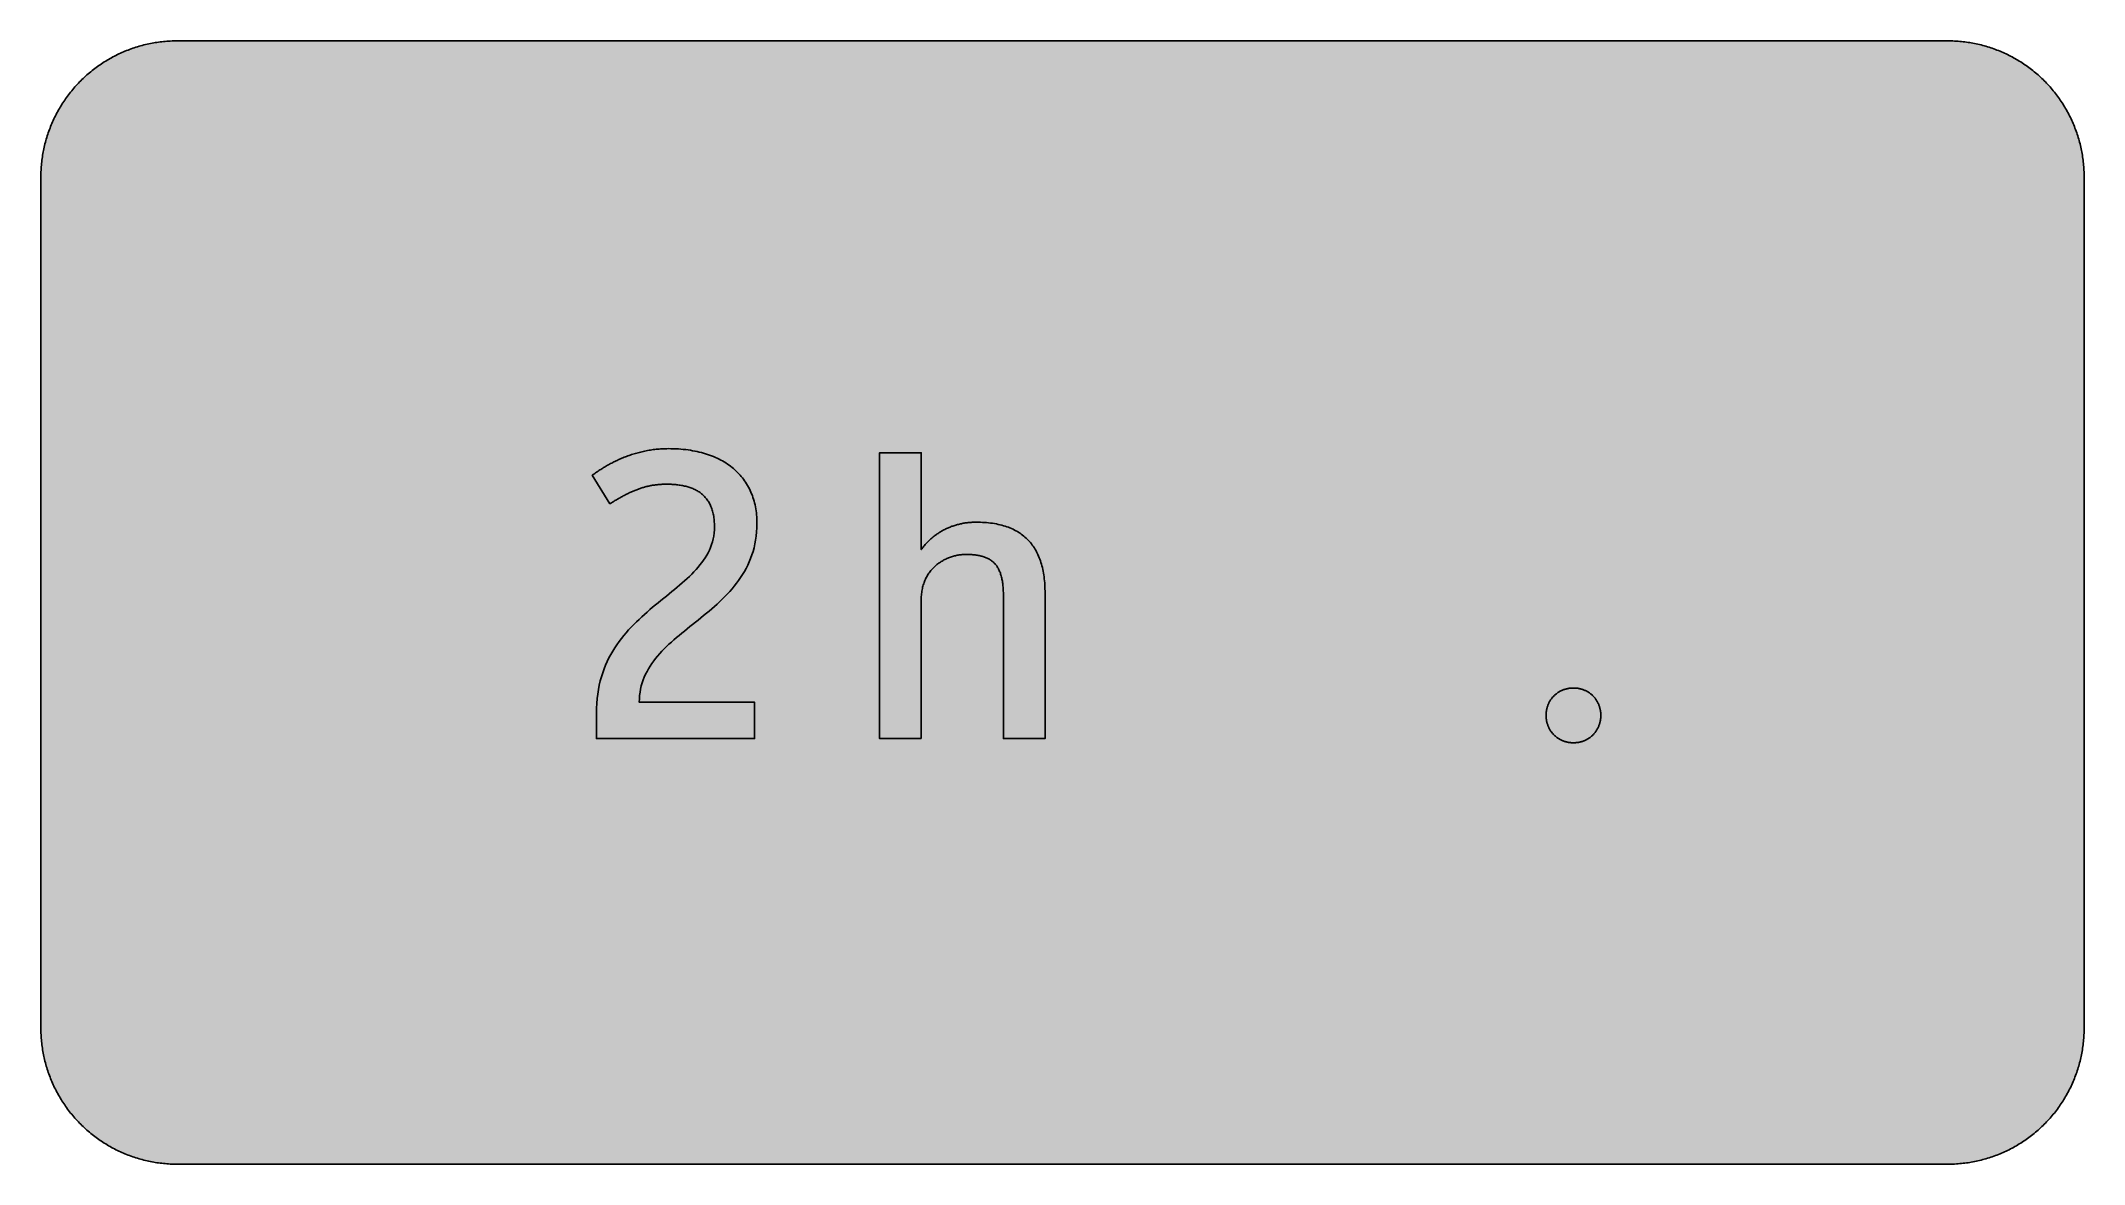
# Model space of a CAD drawing. Header units: millimetres. Extents: x 0 to 212, y 0 to 116.
import ezdxf

# ---------------------------------------------------------------- set-up
doc = ezdxf.new("R2010")
doc.units = ezdxf.units.MM

msp = doc.modelspace()

# ---------------------------------------------------------------- hatches: boundary and pattern name
for color, points in [(254, [(14.1633, 0.0536), (13.9878, 0.0533), (13.8125, 0.0559), (13.6373, 0.061), (13.462, 0.0686), (13.2893, 0.0787), (13.114, 0.0914), (12.9413, 0.1041), (12.7686, 0.1219), (12.5959, 0.1397), (12.4231, 0.16), (12.2504, 0.1829), (12.0777, 0.2057), (11.9075, 0.2337), (11.7373, 0.2616), (11.5672, 0.2921), (11.397, 0.3251), (11.2268, 0.3607), (11.0592, 0.3988), (10.8915, 0.4369), (10.7239, 0.4775), (10.5562, 0.5207), (10.3886, 0.5664), (10.2235, 0.6121), (10.0584, 0.6629), (9.8933, 0.7137), (9.7307, 0.7671), (9.5682, 0.8204), (9.4056, 0.8788), (9.2431, 0.9373), (9.083, 0.9982), (8.923, 1.0617), (8.763, 1.1252), (8.6055, 1.1938), (8.4455, 1.2624), (8.2906, 1.331), (8.1331, 1.4046), (7.9781, 1.4783), (7.8232, 1.5545), (7.6708, 1.6332), (7.5184, 1.7145), (7.366, 1.7958), (7.2161, 1.8796), (7.0663, 1.966), (6.919, 2.0523), (6.7716, 2.1438), (6.6243, 2.2352), (6.4795, 2.3266), (6.3348, 2.4232), (6.19, 2.5197), (6.0477, 2.6187), (5.908, 2.7178), (5.7683, 2.8194), (5.6286, 2.9235), (5.4915, 3.0302), (5.3543, 3.1369), (5.2197, 3.2461), (5.0851, 3.3579), (4.953, 3.4722), (4.8209, 3.5865), (4.6914, 3.7033), (4.5644, 3.8202), (4.4348, 3.9395), (4.3104, 4.0615), (4.1859, 4.1859), (4.0615, 4.3104), (3.9395, 4.4348), (3.8202, 4.5618), (3.7033, 4.6914), (3.5865, 4.8209), (3.4722, 4.953), (3.3579, 5.0851), (3.2487, 5.2197), (3.1369, 5.3543), (3.0302, 5.4915), (2.9235, 5.6286), (2.8194, 5.7683), (2.7178, 5.908), (2.6187, 6.0477), (2.5197, 6.19), (2.4232, 6.3348), (2.3266, 6.477), (2.2352, 6.6243), (2.1438, 6.7691), (2.0523, 6.919), (1.966, 7.0663), (1.8796, 7.2161), (1.7958, 7.366), (1.7145, 7.5184), (1.6332, 7.6708), (1.5545, 7.8232), (1.4783, 7.9781), (1.4046, 8.1331), (1.331, 8.2906), (1.2598, 8.4455), (1.1913, 8.603), (1.1252, 8.763), (1.0592, 8.923), (0.9982, 9.083), (0.9373, 9.2431), (0.8763, 9.4056), (0.8204, 9.5682), (0.7645, 9.7307), (0.7112, 9.8933), (0.6604, 10.0584), (0.6121, 10.2235), (0.5639, 10.3911), (0.5207, 10.5562), (0.4775, 10.7239), (0.4343, 10.8915), (0.3962, 11.0592), (0.3607, 11.2268), (0.3251, 11.397), (0.2921, 11.5672), (0.2616, 11.7373), (0.2311, 11.9075), (0.2057, 12.0802), (0.1803, 12.2504), (0.1575, 12.4231), (0.1372, 12.5959), (0.1194, 12.7686), (0.1041, 12.9413), (0.0889, 13.1166), (0.0787, 13.2893), (0.0686, 13.4645), (0.061, 13.6373), (0.0559, 13.8125), (0.0508, 13.9878), (0.0508, 14.163), (0.0522, 102.3592), (0.0508, 102.5322), (0.0559, 102.7074), (0.061, 102.8827), (0.0686, 103.058), (0.0787, 103.2307), (0.0889, 103.4059), (0.1041, 103.5787), (0.1194, 103.7514), (0.1372, 103.9241), (0.1575, 104.0968), (0.1803, 104.2695), (0.2057, 104.4423), (0.2311, 104.6124), (0.2616, 104.7826), (0.2921, 104.9528), (0.3251, 105.123), (0.3607, 105.2932), (0.3962, 105.4608), (0.4343, 105.6284), (0.4775, 105.7961), (0.5207, 105.9637), (0.5639, 106.1314), (0.6121, 106.2965), (0.6604, 106.4616), (0.7112, 106.6267), (0.7645, 106.7892), (0.8204, 106.9518), (0.8763, 107.1143), (0.9373, 107.2769), (0.9982, 107.4369), (1.0592, 107.5969), (1.1252, 107.757), (1.1913, 107.9144), (1.2598, 108.0745), (1.331, 108.2294), (1.4046, 108.3869), (1.4783, 108.5418), (1.5545, 108.6968), (1.6332, 108.8492), (1.7145, 109.0016), (1.7958, 109.154), (1.8796, 109.3038), (1.966, 109.4537), (2.0523, 109.601), (2.1438, 109.7483), (2.2352, 109.8956), (2.3266, 110.0404), (2.4232, 110.1852), (2.5197, 110.33), (2.6187, 110.4722), (2.7178, 110.6119), (2.8194, 110.7516), (2.9235, 110.8913), (3.0302, 111.0285), (3.1369, 111.1656), (3.2487, 111.3003), (3.3579, 111.4349), (3.4722, 111.567), (3.5865, 111.699), (3.7033, 111.8286), (3.8202, 111.9556), (3.9395, 112.0851), (4.0615, 112.2096), (4.1859, 112.334), (4.3104, 112.4585), (4.4348, 112.5804), (4.5644, 112.6998), (4.6914, 112.8166), (4.8209, 112.9335), (4.953, 113.0478), (5.0851, 113.1621), (5.2197, 113.2713), (5.3543, 113.3831), (5.4915, 113.4897), (5.6286, 113.5964), (5.7683, 113.7006), (5.908, 113.8022), (6.0477, 113.9012), (6.19, 114.0003), (6.3348, 114.0968), (6.4795, 114.1933), (6.6243, 114.2848), (6.7716, 114.3762), (6.919, 114.4676), (7.0663, 114.554), (7.2161, 114.6404), (7.366, 114.7242), (7.5184, 114.8055), (7.6708, 114.8867), (7.8232, 114.9655), (7.9781, 115.0417), (8.1331, 115.1153), (8.2906, 115.189), (8.4455, 115.2601), (8.6055, 115.3287), (8.763, 115.3947), (8.923, 115.4608), (9.083, 115.5217), (9.2431, 115.5827), (9.4056, 115.6437), (9.5682, 115.6995), (9.7307, 115.7554), (9.8933, 115.8088), (10.0584, 115.8596), (10.2235, 115.9078), (10.3886, 115.9561), (10.5562, 115.9993), (10.7239, 116.0424), (10.8915, 116.0856), (11.0592, 116.1237), (11.2268, 116.1593), (11.397, 116.1948), (11.5672, 116.2279), (11.7373, 116.2583), (11.9075, 116.2888), (12.0777, 116.3142), (12.2504, 116.3396), (12.4231, 116.3625), (12.5959, 116.3828), (12.7686, 116.4006), (12.9413, 116.4158), (13.114, 116.4311), (13.2893, 116.4412), (13.462, 116.4514), (13.6373, 116.459), (13.8125, 116.4641), (13.9878, 116.4692), (14.163, 116.4692), (197.6078, 116.4703), (197.7822, 116.4692), (197.9574, 116.4641), (198.1327, 116.459), (198.3054, 116.4514), (198.4807, 116.4412), (198.6534, 116.4311), (198.8287, 116.4158), (199.0014, 116.4006), (199.1741, 116.3828), (199.3468, 116.3625), (199.5195, 116.3396), (199.6897, 116.3142), (199.8624, 116.2888), (200.0326, 116.2583), (200.2028, 116.2279), (200.373, 116.1948), (200.5432, 116.1593), (200.7108, 116.1237), (200.8784, 116.0856), (201.0461, 116.0424), (201.2137, 115.9993), (201.3788, 115.9561), (201.5465, 115.9078), (201.7116, 115.8596), (201.8767, 115.8088), (202.0392, 115.7554), (202.2018, 115.6995), (202.3643, 115.6437), (202.5269, 115.5827), (202.6869, 115.5217), (202.8469, 115.4608), (203.007, 115.3947), (203.167, 115.3287), (203.3245, 115.2601), (203.4794, 115.189), (203.6369, 115.1153), (203.7918, 115.0417), (203.9468, 114.9655), (204.0992, 114.8867), (204.2516, 114.8055), (204.404, 114.7242), (204.5538, 114.6404), (204.7037, 114.554), (204.8535, 114.4676), (205.0009, 114.3762), (205.1456, 114.2848), (205.293, 114.1933), (205.4352, 114.0968), (205.58, 114.0003), (205.7222, 113.9012), (205.8619, 113.8022), (206.0016, 113.7006), (206.1413, 113.5964), (206.2785, 113.4897), (206.4156, 113.3831), (206.5503, 113.2713), (206.6849, 113.1621), (206.817, 113.0478), (206.949, 112.9335), (207.0786, 112.8166), (207.2081, 112.6998), (207.3351, 112.5804), (207.4596, 112.4585), (207.584, 112.334), (207.7085, 112.2096), (207.8304, 112.0851), (207.9498, 111.9556), (208.0666, 111.8286), (208.1835, 111.699), (208.2978, 111.567), (208.4121, 111.4349), (208.5238, 111.3003), (208.6331, 111.1656), (208.7397, 111.0285), (208.8464, 110.8913), (208.9506, 110.7516), (209.0522, 110.6119), (209.1512, 110.4722), (209.2503, 110.33), (209.3468, 110.1852), (209.4433, 110.0404), (209.5348, 109.8956), (209.6262, 109.7483), (209.7176, 109.601), (209.804, 109.4537), (209.8904, 109.3038), (209.9742, 109.154), (210.0555, 109.0016), (210.1367, 108.8492), (210.2155, 108.6968), (210.2917, 108.5418), (210.3653, 108.3869), (210.439, 108.2294), (210.5076, 108.0745), (210.5762, 107.9144), (210.6447, 107.757), (210.7082, 107.5969), (210.7717, 107.4369), (210.8327, 107.2769), (210.8911, 107.1143), (210.9495, 106.9518), (211.0029, 106.7892), (211.0562, 106.6267), (211.107, 106.4616), (211.1578, 106.2965), (211.2035, 106.1314), (211.2493, 105.9637), (211.2924, 105.7961), (211.3331, 105.6284), (211.3712, 105.4608), (211.4093, 105.2932), (211.4448, 105.123), (211.4779, 104.9528), (211.5083, 104.7826), (211.5363, 104.6124), (211.5642, 104.4423), (211.5871, 104.2695), (211.6099, 104.0968), (211.6303, 103.9241), (211.648, 103.7514), (211.6658, 103.5787), (211.6785, 103.4059), (211.6912, 103.2307), (211.7014, 103.058), (211.709, 102.8827), (211.7141, 102.7074), (211.7166, 102.5322), (211.7166, 102.3569), (211.7189, 14.1647), (211.7166, 13.9878), (211.7141, 13.8125), (211.709, 13.6373), (211.7014, 13.4645), (211.6912, 13.2893), (211.6785, 13.1166), (211.6658, 12.9413), (211.648, 12.7686), (211.6303, 12.5959), (211.6099, 12.4231), (211.5871, 12.2504), (211.5642, 12.0802), (211.5363, 11.9075), (211.5083, 11.7373), (211.4779, 11.5672), (211.4448, 11.397), (211.4093, 11.2268), (211.3712, 11.0592), (211.3331, 10.8915), (211.2924, 10.7239), (211.2493, 10.5562), (211.2035, 10.3911), (211.1578, 10.2235), (211.107, 10.0584), (211.0562, 9.8933), (211.0029, 9.7307), (210.9495, 9.5682), (210.8911, 9.4056), (210.8327, 9.2431), (210.7717, 9.083), (210.7082, 8.923), (210.6447, 8.763), (210.5762, 8.603), (210.5076, 8.4455), (210.439, 8.2906), (210.3653, 8.1331), (210.2917, 7.9781), (210.2155, 7.8232), (210.1367, 7.6708), (210.0555, 7.5184), (209.9742, 7.366), (209.8904, 7.2161), (209.804, 7.0663), (209.7176, 6.919), (209.6262, 6.7691), (209.5348, 6.6243), (209.4433, 6.477), (209.3468, 6.3348), (209.2503, 6.19), (209.1512, 6.0477), (209.0522, 5.908), (208.9506, 5.7683), (208.8464, 5.6286), (208.7397, 5.4915), (208.6331, 5.3543), (208.5238, 5.2197), (208.4121, 5.0851), (208.2978, 4.953), (208.1835, 4.8209), (208.0666, 4.6914), (207.9498, 4.5618), (207.8304, 4.4348), (207.7085, 4.3104), (207.584, 4.1859), (207.4596, 4.0615), (207.3351, 3.9395), (207.2081, 3.8202), (207.0786, 3.7033), (206.949, 3.5865), (206.817, 3.4722), (206.6849, 3.3579), (206.5503, 3.2461), (206.4156, 3.1369), (206.2785, 3.0302), (206.1413, 2.9235), (206.0016, 2.8194), (205.8619, 2.7178), (205.7222, 2.6187), (205.58, 2.5197), (205.4352, 2.4232), (205.293, 2.3266), (205.1456, 2.2352), (205.0009, 2.1438), (204.8535, 2.0523), (204.7037, 1.966), (204.5538, 1.8796), (204.404, 1.7958), (204.2516, 1.7145), (204.0992, 1.6332), (203.9468, 1.5545), (203.7918, 1.4783), (203.6369, 1.4046), (203.4794, 1.331), (203.3245, 1.2624), (203.167, 1.1938), (203.007, 1.1252), (202.8469, 1.0617), (202.6869, 0.9982), (202.5269, 0.9373), (202.3643, 0.8788), (202.2018, 0.8204), (202.0392, 0.7671), (201.8767, 0.7137), (201.7116, 0.6629), (201.5465, 0.6121), (201.3788, 0.5664), (201.2137, 0.5207), (201.0461, 0.4775), (200.8784, 0.4369), (200.7108, 0.3988), (200.5432, 0.3607), (200.373, 0.3251), (200.2028, 0.2921), (200.0326, 0.2616), (199.8624, 0.2337), (199.6897, 0.2057), (199.5195, 0.1829), (199.3468, 0.16), (199.1741, 0.1397), (199.0014, 0.1219), (198.8287, 0.1041), (198.6534, 0.0914), (198.4807, 0.0787), (198.3054, 0.0686), (198.1327, 0.061), (197.9574, 0.0559), (197.7822, 0.0533), (197.6069, 0.0533)]), (59, [(64.8367, 70.5234), (64.9605, 70.5206), (65.085, 70.5206), (65.2094, 70.5155), (65.3313, 70.5129), (65.4533, 70.5053), (65.5752, 70.4977), (65.6971, 70.4901), (65.8165, 70.4799), (65.9359, 70.4672), (66.0527, 70.452), (66.1721, 70.4367), (66.2864, 70.4215), (66.4032, 70.4012), (66.5175, 70.3809), (66.6293, 70.358), (66.741, 70.3351), (66.8528, 70.3072), (66.962, 70.2793), (67.0687, 70.2488), (67.1754, 70.2183), (67.2821, 70.1827), (67.3862, 70.1472), (67.4878, 70.1091), (67.5894, 70.0659), (67.6885, 70.0227), (67.785, 69.9795), (67.8815, 69.9313), (67.9755, 69.8805), (68.0669, 69.8271), (68.1584, 69.7713), (68.2473, 69.7154), (68.3336, 69.6544), (68.4174, 69.5909), (68.5013, 69.5274), (68.5825, 69.4588), (68.6613, 69.3877), (68.7375, 69.3141), (68.8111, 69.2379), (68.8848, 69.1566), (68.9534, 69.0753), (69.022, 68.9915), (69.0855, 68.9026), (69.149, 68.8111), (69.2099, 68.7172), (69.2683, 68.6181), (69.3217, 68.519), (69.375, 68.4149), (69.4258, 68.3082), (69.4715, 68.1965), (69.5173, 68.0847), (69.5604, 67.9679), (69.5985, 67.8459), (69.6341, 67.7215), (69.6671, 67.5945), (69.6976, 67.4649), (69.7255, 67.3303), (69.7509, 67.1906), (69.7713, 67.0509), (69.789, 66.9036), (69.8043, 66.7563), (69.8144, 66.6013), (69.8246, 66.4439), (69.8297, 66.2838), (69.8297, 66.1187), (69.8221, 65.7885), (69.7967, 65.466), (69.7535, 65.1535), (69.6925, 64.8487), (69.6189, 64.549), (69.5274, 64.2595), (69.4233, 63.975), (69.3039, 63.6981), (69.1718, 63.4263), (69.027, 63.1622), (68.8696, 62.9006), (68.7019, 62.6466), (68.5216, 62.3951), (68.3311, 62.1487), (68.1304, 61.9074), (67.9196, 61.6687), (67.6986, 61.4324), (67.4726, 61.1988), (67.2363, 60.9676), (66.9925, 60.739), (66.7436, 60.513), (66.487, 60.2844), (66.2254, 60.0608), (65.9587, 59.8348), (65.6895, 59.6087), (65.4152, 59.3852), (65.1358, 59.1591), (64.8538, 58.9305), (64.5719, 58.7019), (64.2874, 58.4708), (64.0004, 58.2371), (63.7134, 58.0034), (63.4263, 57.7647), (63.1419, 57.5208), (62.8548, 57.2745), (62.5729, 57.0255), (62.291, 56.7715), (62.0141, 56.5099), (61.7398, 56.2458), (61.468, 55.9765), (61.2013, 55.6997), (60.9397, 55.4152), (60.6831, 55.1256), (60.4342, 54.8284), (60.1904, 54.5236), (59.9567, 54.2087), (59.7281, 53.8886), (59.5071, 53.5584), (59.2988, 53.2181), (59.0956, 52.8701), (58.9051, 52.512), (58.7248, 52.1437), (58.5572, 51.7627), (58.3997, 51.3715), (58.2549, 50.9702), (58.1228, 50.5562), (58.0034, 50.1294), (57.8993, 49.69), (57.8079, 49.2404), (57.7342, 48.7756), (57.6758, 48.2956), (57.6326, 47.8028), (57.6047, 47.2948), (57.597, 46.7741), (57.598, 44.1508), (73.9814, 44.1508), (73.9814, 47.9182), (62.0434, 47.9182), (62.0522, 48.2752), (62.0776, 48.6232), (62.1208, 48.9636), (62.1792, 49.2938), (62.2529, 49.6164), (62.3443, 49.9313), (62.4484, 50.2387), (62.5653, 50.5384), (62.6974, 50.8305), (62.8421, 51.1175), (62.9996, 51.3969), (63.1673, 51.6712), (63.3476, 51.9379), (63.5381, 52.2021), (63.7362, 52.4586), (63.947, 52.7126), (64.1655, 52.9615), (64.3915, 53.2079), (64.6278, 53.4492), (64.8691, 53.6905), (65.118, 53.9267), (65.3745, 54.1604), (65.6336, 54.3916), (65.9003, 54.6202), (66.1695, 54.8488), (66.4439, 55.0774), (66.7207, 55.3034), (67.0001, 55.532), (67.2821, 55.7581), (67.5665, 55.9841), (67.851, 56.2127), (68.138, 56.4413), (68.4225, 56.6725), (68.7095, 56.9036), (68.9915, 57.1398), (69.276, 57.3761), (69.5554, 57.6148), (69.8322, 57.8587), (70.1065, 58.105), (70.3758, 58.3565), (70.6425, 58.6105), (70.9016, 58.8696), (71.1581, 59.1337), (71.407, 59.4055), (71.6483, 59.6798), (71.882, 59.9618), (72.1106, 60.2488), (72.329, 60.5434), (72.5373, 60.8457), (72.738, 61.153), (72.9285, 61.4705), (73.1088, 61.7957), (73.2765, 62.1284), (73.4339, 62.4713), (73.5787, 62.8244), (73.7108, 63.185), (73.8276, 63.5559), (73.9318, 63.9369), (74.0232, 64.328), (74.0969, 64.7319), (74.1553, 65.1459), (74.1985, 65.5701), (74.2239, 66.0095), (74.234, 66.4591), (74.2315, 66.6826), (74.2239, 66.9061), (74.2112, 67.1246), (74.1934, 67.3405), (74.1705, 67.5538), (74.1451, 67.7647), (74.1121, 67.9729), (74.074, 68.1761), (74.0334, 68.3793), (73.9877, 68.5775), (73.9343, 68.773), (73.8784, 68.9661), (73.8175, 69.154), (73.754, 69.342), (73.6829, 69.5249), (73.6092, 69.7052), (73.5279, 69.883), (73.4441, 70.0557), (73.3552, 70.2259), (73.2638, 70.3936), (73.1647, 70.5587), (73.0631, 70.7187), (72.9564, 70.8762), (72.8447, 71.0311), (72.7304, 71.181), (72.611, 71.3283), (72.4865, 71.4731), (72.357, 71.6128), (72.2249, 71.7499), (72.0877, 71.8845), (71.9455, 72.0141), (71.8007, 72.1411), (71.6509, 72.2655), (71.4959, 72.3849), (71.3384, 72.5018), (71.1759, 72.6135), (71.0082, 72.7227), (70.8381, 72.8269), (70.6628, 72.9285), (70.485, 73.0275), (70.3021, 73.1215), (70.1142, 73.2104), (69.9237, 73.2993), (69.7306, 73.3806), (69.53, 73.4593), (69.3293, 73.5355), (69.121, 73.6067), (68.9127, 73.6752), (68.6968, 73.7387), (68.4809, 73.7972), (68.26, 73.853), (68.0339, 73.9038), (67.8053, 73.9521), (67.5716, 73.9953), (67.3354, 74.0359), (67.0966, 74.0715), (66.8528, 74.102), (66.6039, 74.1299), (66.355, 74.1528), (66.101, 74.1731), (65.8419, 74.1858), (65.5803, 74.1985), (65.3161, 74.2036), (65.0469, 74.2061), (64.8868, 74.2036), (64.7294, 74.201), (64.5693, 74.1959), (64.4144, 74.1883), (64.2569, 74.1807), (64.102, 74.168), (63.9496, 74.1553), (63.7972, 74.1401), (63.6448, 74.1223), (63.4949, 74.1045), (63.3451, 74.0842), (63.1977, 74.0613), (63.0504, 74.0359), (62.9031, 74.0105), (62.7583, 73.9826), (62.6161, 73.9546), (62.4738, 73.9242), (62.3316, 73.8911), (62.1919, 73.8581), (62.0522, 73.8226), (61.915, 73.787), (61.7779, 73.7489), (61.6407, 73.7108), (61.5086, 73.6702), (61.374, 73.6295), (61.2419, 73.5863), (61.1124, 73.5432), (60.9829, 73.4974), (60.8533, 73.4517), (60.7263, 73.4035), (60.6019, 73.3552), (60.4749, 73.3069), (60.3529, 73.2561), (60.231, 73.2053), (60.1091, 73.1545), (59.9897, 73.1012), (59.8703, 73.0479), (59.7535, 72.9945), (59.6392, 72.9386), (59.5249, 72.8828), (59.4106, 72.8269), (59.2988, 72.771), (59.1871, 72.7126), (59.0779, 72.6542), (58.9712, 72.5957), (58.8645, 72.5373), (58.7578, 72.4789), (58.6537, 72.4205), (58.5521, 72.3595), (58.4505, 72.3011), (58.3489, 72.2401), (58.2498, 72.1792), (58.1533, 72.1182), (58.0568, 72.0573), (57.9628, 71.9988), (57.8688, 71.9379), (57.7774, 71.8769), (57.6885, 71.816), (57.597, 71.755), (57.5107, 71.694), (57.4243, 71.6331), (57.338, 71.5747), (57.2567, 71.5137), (57.1729, 71.4527), (58.995, 68.4925), (59.0829, 68.547), (59.1718, 68.6003), (59.2607, 68.6562), (59.3471, 68.7095), (59.436, 68.7629), (59.5224, 68.8162), (59.6113, 68.867), (59.6976, 68.9178), (59.784, 68.9686), (59.8703, 69.0194), (59.9592, 69.0702), (60.0456, 69.1185), (60.1294, 69.1667), (60.2158, 69.215), (60.3021, 69.2633), (60.3885, 69.309), (60.4749, 69.3547), (60.5612, 69.4004), (60.6476, 69.4436), (60.7314, 69.4868), (60.8178, 69.53), (60.9041, 69.5731), (60.9905, 69.6138), (61.0768, 69.6544), (61.1632, 69.6951), (61.2496, 69.7332), (61.3359, 69.7713), (61.4223, 69.8094), (61.5086, 69.8449), (61.5975, 69.883), (61.6839, 69.916), (61.7728, 69.9516), (61.8592, 69.9846), (61.9481, 70.0176), (62.037, 70.0481), (62.1259, 70.0786), (62.2148, 70.1091), (62.3037, 70.137), (62.3951, 70.165), (62.4865, 70.1929), (62.5754, 70.2183), (62.6669, 70.2437), (62.7583, 70.2666), (62.8523, 70.2894), (62.9437, 70.3123), (63.0377, 70.3326), (63.1317, 70.3529), (63.2257, 70.3707), (63.3222, 70.3885), (63.4187, 70.4063), (63.5152, 70.4215), (63.6118, 70.4367), (63.7083, 70.4494), (63.8073, 70.4621), (63.9064, 70.4723), (64.0055, 70.4825), (64.1071, 70.4926), (64.2087, 70.5002), (64.3103, 70.5079), (64.4144, 70.5129), (64.5185, 70.5155), (64.6227, 70.5206), (64.7294, 70.5206), (64.836, 70.5231)]), (59, [(91.2537, 44.1508), (91.2537, 58.5858), (91.2546, 58.735), (91.2597, 58.8797), (91.2698, 59.0245), (91.2825, 59.1668), (91.2978, 59.3065), (91.3181, 59.4436), (91.3409, 59.5757), (91.3663, 59.7078), (91.3968, 59.8373), (91.4298, 59.9643), (91.4654, 60.0888), (91.5035, 60.2082), (91.5467, 60.3275), (91.5899, 60.4444), (91.6381, 60.5587), (91.6864, 60.6704), (91.7397, 60.7797), (91.7956, 60.8838), (91.854, 60.9879), (91.9124, 61.0895), (91.9759, 61.1886), (92.0394, 61.2851), (92.108, 61.3791), (92.1766, 61.4731), (92.2477, 61.562), (92.3214, 61.6483), (92.395, 61.7322), (92.4712, 61.8134), (92.55, 61.8947), (92.6313, 61.9709), (92.7125, 62.0471), (92.7964, 62.1182), (92.8827, 62.1894), (92.9691, 62.2579), (93.0554, 62.324), (93.1443, 62.3875), (93.2358, 62.4459), (93.3272, 62.5069), (93.4187, 62.5627), (93.5126, 62.6161), (93.6066, 62.6669), (93.7031, 62.7177), (93.7997, 62.7634), (93.8962, 62.8091), (93.9927, 62.8523), (94.0918, 62.8929), (94.1883, 62.931), (94.2873, 62.9666), (94.3864, 62.9996), (94.4855, 63.0301), (94.5845, 63.0606), (94.6861, 63.086), (94.7852, 63.1114), (94.8842, 63.1342), (94.9858, 63.1546), (95.0849, 63.1723), (95.184, 63.1876), (95.283, 63.2028), (95.3821, 63.2155), (95.4786, 63.2231), (95.5777, 63.2308), (95.6742, 63.2358), (95.7707, 63.2409), (95.8672, 63.2409), (95.9942, 63.2409), (96.1187, 63.2384), (96.2431, 63.2333), (96.3625, 63.2282), (96.4819, 63.2206), (96.5987, 63.213), (96.713, 63.2003), (96.8248, 63.1901), (96.934, 63.1749), (97.0407, 63.1596), (97.1448, 63.1419), (97.2464, 63.1215), (97.348, 63.1012), (97.4471, 63.0784), (97.5411, 63.053), (97.6351, 63.025), (97.7265, 62.9971), (97.8154, 62.9666), (97.9043, 62.9336), (97.9881, 62.898), (98.0719, 62.8625), (98.1532, 62.8218), (98.232, 62.7812), (98.3082, 62.738), (98.3818, 62.6923), (98.4555, 62.6466), (98.5241, 62.5958), (98.5926, 62.545), (98.6587, 62.4916), (98.7222, 62.4332), (98.7857, 62.3748), (98.8441, 62.3138), (98.9025, 62.2529), (98.9584, 62.1868), (99.0143, 62.1182), (99.0651, 62.0471), (99.1159, 61.976), (99.1641, 61.8998), (99.2099, 61.8236), (99.253, 61.7423), (99.2962, 61.6585), (99.3369, 61.5747), (99.375, 61.4858), (99.4105, 61.3969), (99.4461, 61.3029), (99.4791, 61.2089), (99.5096, 61.1099), (99.5401, 61.0083), (99.5655, 60.9041), (99.5909, 60.7974), (99.6163, 60.6882), (99.6366, 60.5765), (99.6569, 60.4622), (99.6747, 60.3453), (99.6925, 60.2234), (99.7052, 60.1015), (99.7179, 59.9745), (99.7306, 59.8449), (99.7382, 59.7129), (99.7458, 59.5782), (99.7534, 59.4411), (99.756, 59.2988), (99.7585, 59.1541), (99.761, 59.0067), (99.7617, 44.1508), (104.0804, 44.1508), (104.0804, 59.2208), (104.0765, 59.4436), (104.0714, 59.6646), (104.0638, 59.883), (104.0536, 60.0964), (104.0384, 60.3098), (104.0206, 60.5155), (103.9978, 60.7212), (103.9724, 60.9219), (103.9444, 61.12), (103.9139, 61.3131), (103.8784, 61.5036), (103.8403, 61.6915), (103.7971, 61.8744), (103.7514, 62.0547), (103.7031, 62.2325), (103.6523, 62.4053), (103.5964, 62.5754), (103.538, 62.7431), (103.4745, 62.9056), (103.4085, 63.0657), (103.3399, 63.2231), (103.2662, 63.3755), (103.19, 63.5254), (103.1113, 63.6702), (103.0275, 63.8124), (102.9411, 63.9521), (102.8497, 64.0867), (102.7557, 64.2188), (102.6566, 64.3484), (102.5576, 64.4728), (102.4509, 64.5947), (102.3442, 64.7116), (102.2325, 64.8259), (102.1156, 64.9376), (101.9962, 65.0443), (101.8743, 65.1485), (101.7473, 65.2475), (101.6178, 65.344), (101.4832, 65.438), (101.346, 65.5269), (101.2063, 65.6133), (101.0615, 65.6946), (100.9117, 65.7733), (100.7593, 65.8495), (100.6043, 65.9206), (100.4443, 65.9892), (100.2817, 66.0527), (100.1141, 66.1137), (99.9439, 66.1695), (99.7687, 66.2229), (99.5909, 66.2737), (99.408, 66.3194), (99.2226, 66.3626), (99.0321, 66.4007), (98.839, 66.4362), (98.6409, 66.4667), (98.4402, 66.4947), (98.2345, 66.5175), (98.0262, 66.5378), (97.8154, 66.5556), (97.597, 66.5683), (97.376, 66.5785), (97.1525, 66.5836), (96.9239, 66.5861), (96.8223, 66.5836), (96.7181, 66.5836), (96.6165, 66.5785), (96.5124, 66.5734), (96.4108, 66.5683), (96.3092, 66.5607), (96.2076, 66.5505), (96.106, 66.5404), (96.0044, 66.5302), (95.9028, 66.5175), (95.8037, 66.5023), (95.7021, 66.487), (95.6031, 66.4693), (95.504, 66.4515), (95.4049, 66.4312), (95.3059, 66.4108), (95.2068, 66.388), (95.1103, 66.3626), (95.0112, 66.3372), (94.9147, 66.3118), (94.8182, 66.2838), (94.7217, 66.2534), (94.6252, 66.2229), (94.5312, 66.1899), (94.4347, 66.1568), (94.3407, 66.1213), (94.2467, 66.0857), (94.1527, 66.0476), (94.0613, 66.007), (93.9698, 65.9663), (93.8784, 65.9257), (93.787, 65.8825), (93.6955, 65.8368), (93.6066, 65.7911), (93.5177, 65.7428), (93.4288, 65.6946), (93.3399, 65.6438), (93.2536, 65.5904), (93.1672, 65.5371), (93.0808, 65.4837), (92.9945, 65.4279), (92.9107, 65.3694), (92.8268, 65.311), (92.743, 65.2501), (92.6617, 65.1891), (92.5779, 65.1256), (92.4992, 65.0621), (92.4179, 64.9961), (92.3392, 64.9275), (92.2604, 64.8589), (92.1817, 64.7903), (92.1055, 64.7192), (92.0293, 64.6455), (91.9556, 64.5719), (91.8794, 64.4957), (91.8058, 64.4169), (91.7346, 64.3382), (91.6635, 64.2595), (91.5924, 64.1782), (91.5213, 64.0944), (91.4527, 64.0105), (91.3841, 63.9242), (91.3181, 63.8378), (91.252, 63.7489), (91.2537, 73.7842), (86.935, 73.7842), (86.935, 44.1508)]), (59, [(155.98, 46.5635), (155.9789, 46.4871), (155.9814, 46.4134), (155.9865, 46.3398), (155.9941, 46.2661), (156.0017, 46.1924), (156.0093, 46.1213), (156.022, 46.0502), (156.0347, 45.9791), (156.05, 45.908), (156.0652, 45.8394), (156.083, 45.7708), (156.1033, 45.7022), (156.1236, 45.6362), (156.1465, 45.5701), (156.1694, 45.5041), (156.1948, 45.4406), (156.2227, 45.3771), (156.2506, 45.3136), (156.2811, 45.2526), (156.3116, 45.1917), (156.3446, 45.1307), (156.3802, 45.0723), (156.4157, 45.0139), (156.4513, 44.958), (156.4894, 44.9021), (156.53, 44.8462), (156.5707, 44.7929), (156.6139, 44.7396), (156.657, 44.6888), (156.7002, 44.638), (156.7459, 44.5872), (156.7942, 44.5389), (156.8425, 44.4932), (156.8907, 44.4475), (156.9415, 44.4017), (156.9949, 44.3586), (157.0457, 44.3179), (157.1015, 44.2773), (157.1549, 44.2366), (157.2108, 44.1985), (157.2692, 44.1604), (157.3251, 44.1249), (157.386, 44.0919), (157.4444, 44.0588), (157.5054, 44.0284), (157.5664, 43.9979), (157.6299, 43.9699), (157.6934, 43.942), (157.7594, 43.9166), (157.8229, 43.8912), (157.8889, 43.8709), (157.9575, 43.848), (158.0236, 43.8302), (158.0921, 43.8125), (158.1633, 43.7947), (158.2318, 43.782), (158.303, 43.7667), (158.3741, 43.7566), (158.4452, 43.7464), (158.5189, 43.7388), (158.5925, 43.7337), (158.6662, 43.7286), (158.7398, 43.7261), (158.816, 43.7236), (158.8922, 43.7261), (158.9659, 43.7286), (159.0396, 43.7337), (159.1132, 43.7388), (159.1869, 43.7464), (159.258, 43.7566), (159.3291, 43.7667), (159.4002, 43.782), (159.4688, 43.7947), (159.5399, 43.8125), (159.6085, 43.8302), (159.6746, 43.848), (159.7431, 43.8709), (159.8092, 43.8912), (159.8727, 43.9166), (159.9387, 43.942), (160.0022, 43.9699), (160.0632, 43.9979), (160.1267, 44.0284), (160.1876, 44.0588), (160.2461, 44.0919), (160.3045, 44.1249), (160.3629, 44.1604), (160.4213, 44.1985), (160.4772, 44.2366), (160.5305, 44.2773), (160.5839, 44.3179), (160.6372, 44.3586), (160.688, 44.4017), (160.7388, 44.4475), (160.7896, 44.4932), (160.8379, 44.5389), (160.8836, 44.5872), (160.9293, 44.638), (160.975, 44.6888), (161.0182, 44.7396), (161.0614, 44.7929), (161.102, 44.8462), (161.1401, 44.9021), (161.1782, 44.958), (161.2163, 45.0139), (161.2519, 45.0723), (161.2849, 45.1307), (161.3179, 45.1917), (161.3484, 45.2526), (161.3789, 45.3136), (161.4068, 45.3771), (161.4348, 45.4406), (161.4602, 45.5041), (161.4856, 45.5701), (161.5084, 45.6362), (161.5288, 45.7022), (161.5465, 45.7708), (161.5643, 45.8394), (161.5821, 45.908), (161.5973, 45.9791), (161.61, 46.0502), (161.6202, 46.1213), (161.6304, 46.1924), (161.638, 46.2661), (161.6431, 46.3398), (161.6481, 46.4134), (161.6507, 46.4871), (161.6532, 46.5633), (161.6507, 46.6369), (161.6481, 46.7106), (161.6431, 46.7868), (161.638, 46.8579), (161.6304, 46.9316), (161.6202, 47.0027), (161.61, 47.0764), (161.5973, 47.1449), (161.5821, 47.2161), (161.5643, 47.2846), (161.5465, 47.3532), (161.5288, 47.4218), (161.5084, 47.4878), (161.4856, 47.5539), (161.4602, 47.6199), (161.4348, 47.6834), (161.4068, 47.7469), (161.3789, 47.8104), (161.3484, 47.8714), (161.3179, 47.9323), (161.2849, 47.9933), (161.2519, 48.0517), (161.2163, 48.1101), (161.1782, 48.166), (161.1401, 48.2219), (161.102, 48.2778), (161.0614, 48.3311), (161.0182, 48.3845), (160.975, 48.4353), (160.9293, 48.4861), (160.8836, 48.5343), (160.8379, 48.5826), (160.7896, 48.6308), (160.7388, 48.6766), (160.688, 48.7197), (160.6372, 48.7629), (160.5839, 48.8061), (160.5305, 48.8467), (160.4772, 48.8874), (160.4213, 48.9255), (160.3629, 48.961), (160.3045, 48.9966), (160.2461, 49.0322), (160.1876, 49.0652), (160.1267, 49.0957), (160.0632, 49.1261), (160.0022, 49.1541), (159.9387, 49.182), (159.8727, 49.2074), (159.8092, 49.2303), (159.7431, 49.2531), (159.6746, 49.2735), (159.6085, 49.2938), (159.5399, 49.3116), (159.4688, 49.3268), (159.4002, 49.342), (159.3291, 49.3547), (159.258, 49.3674), (159.1869, 49.3751), (159.1132, 49.3852), (159.0396, 49.3903), (158.9659, 49.3954), (158.8922, 49.3979), (158.816, 49.3979), (158.7398, 49.3979), (158.6662, 49.3954), (158.5925, 49.3903), (158.5189, 49.3852), (158.4452, 49.3751), (158.3741, 49.3674), (158.303, 49.3547), (158.2318, 49.342), (158.1633, 49.3268), (158.0921, 49.3116), (158.0236, 49.2938), (157.9575, 49.2735), (157.8889, 49.2531), (157.8229, 49.2303), (157.7594, 49.2074), (157.6934, 49.182), (157.6299, 49.1541), (157.5664, 49.1261), (157.5054, 49.0957), (157.4444, 49.0652), (157.386, 49.0322), (157.3251, 48.9966), (157.2692, 48.961), (157.2108, 48.9255), (157.1549, 48.8874), (157.1015, 48.8467), (157.0457, 48.8061), (156.9949, 48.7629), (156.9415, 48.7197), (156.8907, 48.6766), (156.8425, 48.6308), (156.7942, 48.5826), (156.7459, 48.5343), (156.7002, 48.4861), (156.657, 48.4353), (156.6139, 48.3845), (156.5707, 48.3311), (156.53, 48.2778), (156.4894, 48.2219), (156.4513, 48.166), (156.4157, 48.1101), (156.3802, 48.0517), (156.3446, 47.9933), (156.3116, 47.9323), (156.2811, 47.8714), (156.2506, 47.8104), (156.2227, 47.7469), (156.1948, 47.6834), (156.1694, 47.6199), (156.1465, 47.5539), (156.1236, 47.4878), (156.1033, 47.4218), (156.083, 47.3532), (156.0652, 47.2846), (156.05, 47.2161), (156.0347, 47.1449), (156.022, 47.0764), (156.0093, 47.0027), (156.0017, 46.9316), (155.9941, 46.8579), (155.9865, 46.7868), (155.9814, 46.7106), (155.9789, 46.6369), (155.9789, 46.5633)])]:
    msp.add_hatch(color=color).paths.add_polyline_path(points)
h = msp.add_hatch(color=59)
h.paths.add_polyline_path([(14.1633, 3.5814), (13.8887, 3.5839), (13.6169, 3.5941), (13.3477, 3.6119), (13.081, 3.6347), (12.8143, 3.6652), (12.5501, 3.7008), (12.2885, 3.7465), (12.0294, 3.7948), (11.7729, 3.8506), (11.5164, 3.9141), (11.2649, 3.9827), (11.016, 4.0564), (10.7671, 4.1351), (10.5232, 4.2215), (10.2819, 4.3129), (10.0432, 4.412), (9.8069, 4.5161), (9.5733, 4.6228), (9.3447, 4.7371), (9.1186, 4.8565), (8.8951, 4.9809), (8.6741, 5.113), (8.4582, 5.2476), (8.2448, 5.3873), (8.0366, 5.5321), (7.8308, 5.682), (7.6276, 5.8369), (7.4295, 5.9969), (7.2365, 6.1595), (7.046, 6.3297), (6.8605, 6.5024), (6.6777, 6.6802), (6.5024, 6.8605), (6.3271, 7.046), (6.1595, 7.2365), (5.9969, 7.432), (5.8369, 7.6302), (5.682, 7.8308), (5.5321, 8.0366), (5.3873, 8.2448), (5.2451, 8.4582), (5.1105, 8.6741), (4.9809, 8.8951), (4.8565, 9.1186), (4.7371, 9.3447), (4.6228, 9.5758), (4.5136, 9.8069), (4.4094, 10.0432), (4.3129, 10.2819), (4.2215, 10.5232), (4.1351, 10.7696), (4.0538, 11.016), (3.9802, 11.2649), (3.9116, 11.5189), (3.8506, 11.7729), (3.7948, 12.0294), (3.744, 12.2911), (3.7008, 12.5527), (3.6627, 12.8143), (3.6322, 13.081), (3.6093, 13.3502), (3.5916, 13.6195), (3.5814, 13.8913), (3.5789, 14.163), (3.58, 102.3592), (3.5814, 102.6312), (3.5916, 102.903), (3.6093, 103.1723), (3.6322, 103.439), (3.6627, 103.7057), (3.7008, 103.9698), (3.744, 104.2314), (3.7948, 104.4905), (3.8506, 104.7471), (3.9116, 105.0036), (3.9802, 105.2551), (4.0538, 105.504), (4.1351, 105.7529), (4.2215, 105.9967), (4.3129, 106.238), (4.4094, 106.4768), (4.5136, 106.713), (4.6228, 106.9467), (4.7371, 107.1753), (4.8565, 107.4014), (4.9809, 107.6249), (5.1105, 107.8459), (5.2451, 108.0618), (5.3873, 108.2751), (5.5321, 108.4834), (5.682, 108.6891), (5.8369, 108.8923), (5.9969, 109.0905), (6.1595, 109.2835), (6.3271, 109.474), (6.5024, 109.6594), (6.6777, 109.8423), (6.8605, 110.0176), (7.046, 110.1928), (7.2365, 110.3605), (7.4295, 110.523), (7.6276, 110.683), (7.8308, 110.838), (8.0366, 110.9878), (8.2448, 111.1326), (8.4582, 111.2749), (8.6741, 111.4095), (8.8951, 111.539), (9.1186, 111.6635), (9.3447, 111.7829), (9.5733, 111.8972), (9.8069, 112.0064), (10.0432, 112.1105), (10.2819, 112.207), (10.5232, 112.2985), (10.7671, 112.3848), (11.016, 112.4661), (11.2649, 112.5398), (11.5164, 112.6084), (11.7729, 112.6693), (12.0294, 112.7252), (12.2885, 112.776), (12.5501, 112.8192), (12.8143, 112.8573), (13.081, 112.8878), (13.3477, 112.9106), (13.6169, 112.9284), (13.8887, 112.9386), (14.163, 112.9411), (197.6078, 112.9425), (197.8787, 112.9386), (198.1505, 112.9284), (198.4197, 112.9106), (198.689, 112.8878), (198.9557, 112.8573), (199.2173, 112.8192), (199.4789, 112.776), (199.7405, 112.7252), (199.9971, 112.6693), (200.2511, 112.6084), (200.5051, 112.5398), (200.754, 112.4661), (201.0004, 112.3848), (201.2467, 112.2985), (201.488, 112.207), (201.7268, 112.1105), (201.963, 112.0064), (202.1942, 111.8972), (202.4253, 111.7829), (202.6514, 111.6635), (202.8749, 111.539), (203.0959, 111.4095), (203.3118, 111.2749), (203.5251, 111.1326), (203.7334, 110.9878), (203.9391, 110.838), (204.1398, 110.683), (204.3379, 110.523), (204.5335, 110.3605), (204.724, 110.1928), (204.9094, 110.0176), (205.0898, 109.8423), (205.2676, 109.6594), (205.4403, 109.474), (205.6105, 109.2835), (205.773, 109.0905), (205.933, 108.8923), (206.088, 108.6891), (206.2378, 108.4834), (206.3826, 108.2751), (206.5223, 108.0618), (206.6569, 107.8459), (206.789, 107.6249), (206.9135, 107.4014), (207.0329, 107.1753), (207.1472, 106.9467), (207.2538, 106.713), (207.358, 106.4768), (207.457, 106.238), (207.5485, 105.9967), (207.6348, 105.7529), (207.7136, 105.504), (207.7872, 105.2551), (207.8558, 105.0036), (207.9193, 104.7471), (207.9752, 104.4905), (208.0235, 104.2314), (208.0692, 103.9698), (208.1047, 103.7057), (208.1352, 103.439), (208.1581, 103.1723), (208.1759, 102.903), (208.186, 102.6312), (208.1911, 102.3569), (208.1911, 14.1647), (208.186, 13.8913), (208.1759, 13.6195), (208.1581, 13.3502), (208.1352, 13.081), (208.1047, 12.8143), (208.0692, 12.5527), (208.0235, 12.2911), (207.9752, 12.0294), (207.9193, 11.7729), (207.8558, 11.5189), (207.7872, 11.2649), (207.7136, 11.016), (207.6348, 10.7696), (207.5485, 10.5232), (207.457, 10.2819), (207.358, 10.0432), (207.2538, 9.8069), (207.1472, 9.5758), (207.0329, 9.3447), (206.9135, 9.1186), (206.789, 8.8951), (206.6569, 8.6741), (206.5223, 8.4582), (206.3826, 8.2448), (206.2378, 8.0366), (206.088, 7.8308), (205.933, 7.6302), (205.773, 7.432), (205.6105, 7.2365), (205.4403, 7.046), (205.2676, 6.8605), (205.0898, 6.6802), (204.9094, 6.5024), (204.724, 6.3297), (204.5335, 6.1595), (204.3379, 5.9969), (204.1398, 5.8369), (203.9391, 5.682), (203.7334, 5.5321), (203.5251, 5.3873), (203.3118, 5.2476), (203.0959, 5.113), (202.8749, 4.9809), (202.6514, 4.8565), (202.4253, 4.7371), (202.1942, 4.6228), (201.963, 4.5161), (201.7268, 4.412), (201.488, 4.3129), (201.2467, 4.2215), (201.0004, 4.1351), (200.754, 4.0564), (200.5051, 3.9827), (200.2511, 3.9141), (199.9971, 3.8506), (199.7405, 3.7948), (199.4789, 3.7465), (199.2173, 3.7008), (198.9557, 3.6652), (198.689, 3.6347), (198.4197, 3.6119), (198.1505, 3.5941), (197.8787, 3.5839), (197.6069, 3.5789)])
h.paths.add_polyline_path([(14.1633, 8.8731), (14.0259, 8.8748), (13.8887, 8.8798), (13.7541, 8.8875), (13.622, 8.9002), (13.4874, 8.9154), (13.3553, 8.9332), (13.2258, 8.9535), (13.0962, 8.9789), (12.9667, 9.0068), (12.8397, 9.0373), (12.7127, 9.0729), (12.5882, 9.1084), (12.4663, 9.1491), (12.3419, 9.1923), (12.2225, 9.238), (12.1031, 9.2888), (11.9837, 9.3396), (11.8694, 9.3929), (11.7526, 9.4513), (11.6408, 9.5098), (11.5291, 9.5733), (11.4198, 9.6368), (11.3106, 9.7053), (11.2039, 9.7765), (11.0998, 9.8476), (10.9957, 9.9238), (10.8966, 10), (10.7975, 10.0787), (10.6985, 10.1625), (10.6045, 10.2464), (10.5105, 10.3327), (10.4216, 10.4216), (10.3327, 10.5131), (10.2464, 10.6045), (10.16, 10.701), (10.0787, 10.7975), (10, 10.8966), (9.9212, 10.9982), (9.8476, 11.0998), (9.7739, 11.2039), (9.7053, 11.3106), (9.6368, 11.4198), (9.5707, 11.5291), (9.5098, 11.6408), (9.4488, 11.7551), (9.3929, 11.8694), (9.337, 11.9863), (9.2862, 12.1031), (9.238, 12.2225), (9.1923, 12.3444), (9.1491, 12.4663), (9.1084, 12.5908), (9.0703, 12.7152), (9.0373, 12.8397), (9.0068, 12.9692), (8.9789, 13.0962), (8.9535, 13.2258), (8.9306, 13.3579), (8.9129, 13.4899), (8.8976, 13.622), (8.8849, 13.7566), (8.8773, 13.8913), (8.8722, 14.0259), (8.8697, 14.163), (8.8717, 102.3592), (8.8722, 102.4941), (8.8773, 102.6312), (8.8849, 102.7659), (8.8976, 102.8979), (8.9129, 103.0326), (8.9306, 103.1646), (8.9535, 103.2942), (8.9789, 103.4237), (9.0068, 103.5533), (9.0373, 103.6803), (9.0703, 103.8073), (9.1084, 103.9317), (9.1491, 104.0536), (9.1923, 104.1781), (9.238, 104.2975), (9.2862, 104.4169), (9.337, 104.5362), (9.3929, 104.6505), (9.4488, 104.7674), (9.5098, 104.8791), (9.5707, 104.9909), (9.6368, 105.1001), (9.7053, 105.2093), (9.7739, 105.316), (9.8476, 105.4202), (9.9212, 105.5243), (10, 105.6234), (10.0787, 105.7224), (10.16, 105.8215), (10.2464, 105.9155), (10.3327, 106.0094), (10.4216, 106.0983), (10.5105, 106.1872), (10.6045, 106.2736), (10.6985, 106.36), (10.7975, 106.4412), (10.8966, 106.52), (10.9957, 106.5987), (11.0998, 106.6724), (11.2039, 106.746), (11.3106, 106.8146), (11.4198, 106.8832), (11.5291, 106.9492), (11.6408, 107.0102), (11.7526, 107.0712), (11.8694, 107.127), (11.9837, 107.1829), (12.1031, 107.2337), (12.2225, 107.282), (12.3419, 107.3277), (12.4663, 107.3709), (12.5882, 107.4115), (12.7127, 107.4496), (12.8397, 107.4826), (12.9667, 107.5131), (13.0962, 107.5411), (13.2258, 107.5665), (13.3553, 107.5893), (13.4874, 107.6071), (13.622, 107.6223), (13.7541, 107.635), (13.8887, 107.6427), (14.0259, 107.6477), (14.163, 107.6503), (197.6078, 107.6508), (197.7441, 107.6477), (197.8787, 107.6427), (198.0133, 107.635), (198.1479, 107.6223), (198.28, 107.6071), (198.4121, 107.5893), (198.5442, 107.5665), (198.6737, 107.5411), (198.8007, 107.5131), (198.9303, 107.4826), (199.0547, 107.4496), (199.1792, 107.4115), (199.3036, 107.3709), (199.4256, 107.3277), (199.5475, 107.282), (199.6669, 107.2337), (199.7837, 107.1829), (199.9005, 107.127), (200.0148, 107.0712), (200.1291, 107.0102), (200.2409, 106.9492), (200.3501, 106.8832), (200.4593, 106.8146), (200.566, 106.746), (200.6702, 106.6724), (200.7718, 106.5987), (200.8734, 106.52), (200.9724, 106.4412), (201.0689, 106.36), (201.1655, 106.2736), (201.2569, 106.1872), (201.3483, 106.0983), (201.4372, 106.0094), (201.5236, 105.9155), (201.6074, 105.8215), (201.6912, 105.7224), (201.77, 105.6234), (201.8462, 105.5243), (201.9224, 105.4202), (201.9935, 105.316), (202.0646, 105.2093), (202.1332, 105.1001), (202.1967, 104.9909), (202.2602, 104.8791), (202.3186, 104.7674), (202.377, 104.6505), (202.4304, 104.5362), (202.4812, 104.4169), (202.532, 104.2975), (202.5777, 104.1781), (202.6209, 104.0536), (202.6615, 103.9317), (202.6971, 103.8073), (202.7326, 103.6803), (202.7631, 103.5533), (202.7911, 103.4237), (202.8165, 103.2942), (202.8368, 103.1646), (202.8546, 103.0326), (202.8698, 102.8979), (202.8825, 102.7659), (202.8901, 102.6312), (202.8952, 102.4941), (202.8977, 102.3569), (202.8994, 14.1647), (202.8952, 14.0259), (202.8901, 13.8913), (202.8825, 13.7566), (202.8698, 13.622), (202.8546, 13.4899), (202.8368, 13.3579), (202.8165, 13.2258), (202.7911, 13.0962), (202.7631, 12.9692), (202.7326, 12.8397), (202.6971, 12.7152), (202.6615, 12.5908), (202.6209, 12.4663), (202.5777, 12.3444), (202.532, 12.2225), (202.4812, 12.1031), (202.4304, 11.9863), (202.377, 11.8694), (202.3186, 11.7551), (202.2602, 11.6408), (202.1967, 11.5291), (202.1332, 11.4198), (202.0646, 11.3106), (201.9935, 11.2039), (201.9224, 11.0998), (201.8462, 10.9982), (201.77, 10.8966), (201.6912, 10.7975), (201.6074, 10.701), (201.5236, 10.6045), (201.4372, 10.5131), (201.3483, 10.4216), (201.2569, 10.3327), (201.1655, 10.2464), (201.0689, 10.1625), (200.9724, 10.0787), (200.8734, 10), (200.7718, 9.9238), (200.6702, 9.8476), (200.566, 9.7765), (200.4593, 9.7053), (200.3501, 9.6368), (200.2409, 9.5733), (200.1291, 9.5098), (200.0148, 9.4513), (199.9005, 9.3929), (199.7837, 9.3396), (199.6669, 9.2888), (199.5475, 9.238), (199.4256, 9.1923), (199.3036, 9.1491), (199.1792, 9.1084), (199.0547, 9.0729), (198.9303, 9.0373), (198.8007, 9.0068), (198.6737, 8.9789), (198.5442, 8.9535), (198.4121, 8.9332), (198.28, 8.9154), (198.1479, 8.9002), (198.0133, 8.8875), (197.8787, 8.8798), (197.7441, 8.8748), (197.6069, 8.8722)], flags=16)
h = msp.add_hatch(color=59)
edge = h.paths.add_edge_path()
edge.add_line((132.4434, 54.6911), (132.4432, 54.3128))
edge.add_line((132.4432, 54.3128), (132.4508, 53.9445))
edge.add_line((132.4508, 53.9445), (132.461, 53.5813))
edge.add_line((132.461, 53.5813), (132.4762, 53.2282))
edge.add_line((132.4762, 53.2282), (132.494, 52.8803))
edge.add_line((132.494, 52.8803), (132.5169, 52.5424))
edge.add_line((132.5169, 52.5424), (132.5423, 52.2097))
edge.add_line((132.5423, 52.2097), (132.5728, 51.8846))
edge.add_line((132.5728, 51.8846), (132.6083, 51.5671))
edge.add_line((132.6083, 51.5671), (132.6464, 51.2572))
edge.add_line((132.6464, 51.2572), (132.6871, 50.9549))
edge.add_line((132.6871, 50.9549), (132.7328, 50.6603))
edge.add_line((132.7328, 50.6603), (132.7836, 50.3707))
edge.add_line((132.7836, 50.3707), (132.8369, 50.0888))
edge.add_line((132.8369, 50.0888), (132.8953, 49.8145))
edge.add_line((132.8953, 49.8145), (132.9563, 49.5478))
edge.add_line((132.9563, 49.5478), (133.0223, 49.2862))
edge.add_line((133.0223, 49.2862), (133.0909, 49.0322))
edge.add_line((133.0909, 49.0322), (133.162, 48.7858))
edge.add_line((133.162, 48.7858), (133.2382, 48.5445))
edge.add_line((133.2382, 48.5445), (133.3195, 48.3108))
edge.add_line((133.3195, 48.3108), (133.4033, 48.0847))
edge.add_line((133.4033, 48.0847), (133.4897, 47.8638))
edge.add_line((133.4897, 47.8638), (133.5811, 47.6479))
edge.add_line((133.5811, 47.6479), (133.6751, 47.4396))
edge.add_line((133.6751, 47.4396), (133.7716, 47.2389))
edge.add_line((133.7716, 47.2389), (133.8732, 47.0433))
edge.add_line((133.8732, 47.0433), (133.9774, 46.8554))
edge.add_line((133.9774, 46.8554), (134.0866, 46.6725))
edge.add_line((134.0866, 46.6725), (134.1984, 46.4947))
edge.add_line((134.1984, 46.4947), (134.3127, 46.3245))
edge.add_line((134.3127, 46.3245), (134.432, 46.1594))
edge.add_line((134.432, 46.1594), (134.554, 46.0019))
edge.add_line((134.554, 46.0019), (134.6784, 45.847))
edge.add_line((134.6784, 45.847), (134.808, 45.6997))
edge.add_line((134.808, 45.6997), (134.9375, 45.56))
edge.add_line((134.9375, 45.56), (135.0721, 45.4228))
edge.add_line((135.0721, 45.4228), (135.2118, 45.2933))
edge.add_line((135.2118, 45.2933), (135.3515, 45.1688))
edge.add_line((135.3515, 45.1688), (135.4963, 45.052))
edge.add_line((135.4963, 45.052), (135.6436, 44.9377))
edge.add_line((135.6436, 44.9377), (135.796, 44.831))
edge.add_line((135.796, 44.831), (135.9484, 44.7269))
edge.add_line((135.9484, 44.7269), (136.1059, 44.6303))
edge.add_line((136.1059, 44.6303), (136.2659, 44.5389))
edge.add_line((136.2659, 44.5389), (136.4285, 44.4525))
edge.add_line((136.4285, 44.4525), (136.5961, 44.3713))
edge.add_line((136.5961, 44.3713), (136.7638, 44.2951))
edge.add_line((136.7638, 44.2951), (136.9365, 44.2239))
edge.add_line((136.9365, 44.2239), (137.1117, 44.1579))
edge.add_line((137.1117, 44.1579), (137.2895, 44.0969))
edge.add_line((137.2895, 44.0969), (137.4699, 44.0411))
edge.add_line((137.4699, 44.0411), (137.6528, 43.9877))
edge.add_line((137.6528, 43.9877), (137.8382, 43.942))
edge.add_line((137.8382, 43.942), (138.0287, 43.8988))
edge.add_line((138.0287, 43.8988), (138.2192, 43.8633))
edge.add_line((138.2192, 43.8633), (138.4148, 43.8302))
edge.add_line((138.4148, 43.8302), (138.6103, 43.8023))
edge.add_line((138.6103, 43.8023), (138.811, 43.7769))
edge.add_line((138.811, 43.7769), (139.0142, 43.7591))
edge.add_line((139.0142, 43.7591), (139.2199, 43.7439))
edge.add_line((139.2199, 43.7439), (139.4257, 43.7337))
edge.add_line((139.4257, 43.7337), (139.6365, 43.7261))
edge.add_line((139.6365, 43.7261), (139.8499, 43.7236))
edge.add_line((139.8499, 43.7236), (140.0023, 43.7261))
edge.add_line((140.0023, 43.7261), (140.1521, 43.7286))
edge.add_line((140.1521, 43.7286), (140.2994, 43.7337))
edge.add_line((140.2994, 43.7337), (140.4442, 43.7413))
edge.add_line((140.4442, 43.7413), (140.589, 43.7515))
edge.add_line((140.589, 43.7515), (140.7312, 43.7617))
edge.add_line((140.7312, 43.7617), (140.8684, 43.7744))
edge.add_line((140.8684, 43.7744), (141.0081, 43.7896))
edge.add_line((141.0081, 43.7896), (141.1427, 43.8074))
edge.add_line((141.1427, 43.8074), (141.2773, 43.8252))
edge.add_line((141.2773, 43.8252), (141.4069, 43.8455))
edge.add_line((141.4069, 43.8455), (141.5364, 43.8683))
edge.add_line((141.5364, 43.8683), (141.666, 43.8937))
edge.add_line((141.666, 43.8937), (141.7904, 43.9191))
edge.add_line((141.7904, 43.9191), (141.9149, 43.9471))
edge.add_line((141.9149, 43.9471), (142.0368, 43.9776))
edge.add_line((142.0368, 43.9776), (142.1587, 44.008))
edge.add_line((142.1587, 44.008), (142.2756, 44.0411))
edge.add_line((142.2756, 44.0411), (142.3924, 44.0766))
edge.add_line((142.3924, 44.0766), (142.5092, 44.1122))
edge.add_line((142.5092, 44.1122), (142.621, 44.1503))
edge.add_line((142.621, 44.1503), (142.7328, 44.1884))
edge.add_line((142.7328, 44.1884), (142.842, 44.229))
edge.add_line((142.842, 44.229), (142.9512, 44.2722))
edge.add_line((142.9512, 44.2722), (143.0579, 44.3154))
edge.add_line((143.0579, 44.3154), (143.162, 44.3611))
edge.add_line((143.162, 44.3611), (143.2636, 44.4068))
edge.add_line((143.2636, 44.4068), (143.3652, 44.4551))
edge.add_line((143.3652, 44.4551), (143.4668, 44.5059))
edge.add_line((143.4668, 44.5059), (143.5633, 44.5567))
edge.add_line((143.5633, 44.5567), (143.6599, 44.6075))
edge.add_line((143.6599, 44.6075), (143.7564, 44.6608))
edge.add_line((143.7564, 44.6608), (143.8504, 44.7167))
edge.add_line((143.8504, 44.7167), (143.9418, 44.7726))
edge.add_line((143.9418, 44.7726), (144.0307, 44.8285))
edge.add_line((144.0307, 44.8285), (144.1196, 44.8869))
edge.add_line((144.1196, 44.8869), (144.2085, 44.9478))
edge.add_line((144.2085, 44.9478), (144.2949, 45.0088))
edge.add_line((144.2949, 45.0088), (144.3787, 45.0698))
edge.add_line((144.3787, 45.0698), (144.4625, 45.1333))
edge.add_line((144.4625, 45.1333), (144.5438, 45.1968))
edge.add_line((144.5438, 45.1968), (144.6225, 45.2628))
edge.add_line((144.6225, 45.2628), (144.7013, 45.3288))
edge.add_line((144.7013, 45.3288), (144.78, 45.3949))
edge.add_line((144.78, 45.3949), (144.8562, 45.4635))
edge.add_line((144.8562, 45.4635), (144.9324, 45.532))
edge.add_line((144.9324, 45.532), (145.0035, 45.6006))
edge.add_line((145.0035, 45.6006), (145.0772, 45.6717))
edge.add_line((145.0772, 45.6717), (145.1483, 45.7429))
edge.add_line((145.1483, 45.7429), (145.2169, 45.8165))
edge.add_line((145.2169, 45.8165), (145.2855, 45.8876))
edge.add_line((145.2855, 45.8876), (145.354, 45.9613))
edge.add_line((145.354, 45.9613), (145.4201, 46.0375))
edge.add_line((145.4201, 46.0375), (145.4861, 46.1137))
edge.add_line((145.4861, 46.1137), (145.5496, 46.1874))
edge.add_line((145.5496, 46.1874), (145.6106, 46.2661))
edge.add_line((145.6106, 46.2661), (145.6741, 46.3423))
edge.add_line((145.6741, 46.3423), (145.7325, 46.421))
edge.add_line((145.7325, 46.421), (145.7935, 46.4998))
edge.add_line((145.7935, 46.4998), (145.8519, 46.5785))
edge.add_line((145.8519, 46.5785), (145.9078, 46.6573))
edge.add_line((145.9078, 46.6573), (145.9636, 46.7385))
edge.add_line((145.9636, 46.7385), (146.0195, 46.8198))
edge.add_line((146.0195, 46.8198), (146.0729, 46.8986))
edge.add_line((146.0729, 46.8986), (146.6674, 44.1508))
edge.add_line((146.6674, 44.1508), (149.9263, 44.1508))
edge.add_line((149.9263, 44.1508), (149.9263, 73.7842))
edge.add_line((149.9263, 73.7842), (145.609, 73.7842))
edge.add_line((145.609, 73.7842), (145.609, 65.7405))
edge.add_line((145.609, 65.7405), (145.5572, 65.7631))
edge.add_line((145.5572, 65.7631), (145.5039, 65.786))
edge.add_line((145.5039, 65.786), (145.4506, 65.8089))
edge.add_line((145.4506, 65.8089), (145.3998, 65.8317))
edge.add_line((145.3998, 65.8317), (145.3464, 65.8546))
edge.add_line((145.3464, 65.8546), (145.2931, 65.8774))
edge.add_line((145.2931, 65.8774), (145.2397, 65.9003))
edge.add_line((145.2397, 65.9003), (145.1864, 65.9206))
edge.add_line((145.1864, 65.9206), (145.1305, 65.9435))
edge.add_line((145.1305, 65.9435), (145.0772, 65.9638))
edge.add_line((145.0772, 65.9638), (145.0213, 65.9841))
edge.add_line((145.0213, 65.9841), (144.968, 66.007))
edge.add_line((144.968, 66.007), (144.9121, 66.0273))
edge.add_line((144.9121, 66.0273), (144.8562, 66.0476))
edge.add_line((144.8562, 66.0476), (144.8003, 66.0654))
edge.add_line((144.8003, 66.0654), (144.7444, 66.0857))
edge.add_line((144.7444, 66.0857), (144.686, 66.106))
edge.add_line((144.686, 66.106), (144.6301, 66.1238))
edge.add_line((144.6301, 66.1238), (144.5743, 66.1416))
edge.add_line((144.5743, 66.1416), (144.5158, 66.1619))
edge.add_line((144.5158, 66.1619), (144.46, 66.1797))
edge.add_line((144.46, 66.1797), (144.4015, 66.1949))
edge.add_line((144.4015, 66.1949), (144.3431, 66.2127))
edge.add_line((144.3431, 66.2127), (144.2847, 66.2305))
edge.add_line((144.2847, 66.2305), (144.2263, 66.2457))
edge.add_line((144.2263, 66.2457), (144.1679, 66.2635))
edge.add_line((144.1679, 66.2635), (144.1069, 66.2788))
edge.add_line((144.1069, 66.2788), (144.0485, 66.294))
edge.add_line((144.0485, 66.294), (143.9901, 66.3092))
edge.add_line((143.9901, 66.3092), (143.9291, 66.3245))
edge.add_line((143.9291, 66.3245), (143.8681, 66.3397))
edge.add_line((143.8681, 66.3397), (143.8072, 66.3524))
edge.add_line((143.8072, 66.3524), (143.7488, 66.3677))
edge.add_line((143.7488, 66.3677), (143.6878, 66.3804))
edge.add_line((143.6878, 66.3804), (143.6268, 66.3931))
edge.add_line((143.6268, 66.3931), (143.5633, 66.4058))
edge.add_line((143.5633, 66.4058), (143.5024, 66.4185))
edge.add_line((143.5024, 66.4185), (143.4414, 66.4286))
edge.add_line((143.4414, 66.4286), (143.3779, 66.4413))
edge.add_line((143.3779, 66.4413), (143.317, 66.4515))
edge.add_line((143.317, 66.4515), (143.2535, 66.4616))
edge.add_line((143.2535, 66.4616), (143.19, 66.4718))
edge.add_line((143.19, 66.4718), (143.129, 66.482))
edge.add_line((143.129, 66.482), (143.0655, 66.4921))
edge.add_line((143.0655, 66.4921), (143.002, 66.4997))
edge.add_line((143.002, 66.4997), (142.9385, 66.5099))
edge.add_line((142.9385, 66.5099), (142.8725, 66.5175))
edge.add_line((142.8725, 66.5175), (142.809, 66.5251))
edge.add_line((142.809, 66.5251), (142.7455, 66.5328))
edge.add_line((142.7455, 66.5328), (142.6794, 66.5378))
edge.add_line((142.6794, 66.5378), (142.6159, 66.5455))
edge.add_line((142.6159, 66.5455), (142.5499, 66.5505))
edge.add_line((142.5499, 66.5505), (142.4864, 66.5556))
edge.add_line((142.4864, 66.5556), (142.4203, 66.5607))
edge.add_line((142.4203, 66.5607), (142.3543, 66.5658))
edge.add_line((142.3543, 66.5658), (142.2883, 66.5709))
edge.add_line((142.2883, 66.5709), (142.2222, 66.5734))
edge.add_line((142.2222, 66.5734), (142.1562, 66.5759))
edge.add_line((142.1562, 66.5759), (142.0901, 66.5785))
edge.add_line((142.0901, 66.5785), (142.0241, 66.581))
edge.add_line((142.0241, 66.581), (141.9555, 66.5836))
edge.add_line((141.9555, 66.5836), (141.8895, 66.5836))
edge.add_line((141.8895, 66.5836), (141.8209, 66.5861))
edge.add_line((141.8209, 66.5861), (141.7549, 66.5861))
edge.add_line((141.7549, 66.5861), (141.478, 66.5836))
edge.add_line((141.478, 66.5836), (141.2062, 66.5734))
edge.add_line((141.2062, 66.5734), (140.9395, 66.5607))
edge.add_line((140.9395, 66.5607), (140.6728, 66.5429))
edge.add_line((140.6728, 66.5429), (140.4137, 66.5175))
edge.add_line((140.4137, 66.5175), (140.1547, 66.487))
edge.add_line((140.1547, 66.487), (139.9032, 66.4515))
edge.add_line((139.9032, 66.4515), (139.6543, 66.4108))
edge.add_line((139.6543, 66.4108), (139.4079, 66.3651))
edge.add_line((139.4079, 66.3651), (139.1666, 66.3118))
edge.add_line((139.1666, 66.3118), (138.9278, 66.2534))
edge.add_line((138.9278, 66.2534), (138.6942, 66.1899))
edge.add_line((138.6942, 66.1899), (138.4656, 66.1213))
edge.add_line((138.4656, 66.1213), (138.2395, 66.0476))
edge.add_line((138.2395, 66.0476), (138.0185, 65.9663))
edge.add_line((138.0185, 65.9663), (137.8001, 65.8825))
edge.add_line((137.8001, 65.8825), (137.5867, 65.7885))
edge.add_line((137.5867, 65.7885), (137.3759, 65.692))
edge.add_line((137.3759, 65.692), (137.1702, 65.5904))
edge.add_line((137.1702, 65.5904), (136.9695, 65.4812))
edge.add_line((136.9695, 65.4812), (136.7714, 65.3644))
edge.add_line((136.7714, 65.3644), (136.5783, 65.245))
edge.add_line((136.5783, 65.245), (136.3904, 65.118))
edge.add_line((136.3904, 65.118), (136.205, 64.9859))
edge.add_line((136.205, 64.9859), (136.0221, 64.8487))
edge.add_line((136.0221, 64.8487), (135.8468, 64.704))
edge.add_line((135.8468, 64.704), (135.6741, 64.5541))
edge.add_line((135.6741, 64.5541), (135.5065, 64.3992))
edge.add_line((135.5065, 64.3992), (135.3414, 64.2366))
edge.add_line((135.3414, 64.2366), (135.1813, 64.069))
edge.add_line((135.1813, 64.069), (135.0264, 63.8962))
edge.add_line((135.0264, 63.8962), (134.8765, 63.7159))
edge.add_line((134.8765, 63.7159), (134.7292, 63.5305))
edge.add_line((134.7292, 63.5305), (134.587, 63.34))
edge.add_line((134.587, 63.34), (134.4498, 63.1419))
edge.add_line((134.4498, 63.1419), (134.3152, 62.9387))
edge.add_line((134.3152, 62.9387), (134.1857, 62.7278))
edge.add_line((134.1857, 62.7278), (134.0612, 62.5119))
edge.add_line((134.0612, 62.5119), (133.9418, 62.291))
edge.add_line((133.9418, 62.291), (133.825, 62.0624))
edge.add_line((133.825, 62.0624), (133.7158, 61.8287))
edge.add_line((133.7158, 61.8287), (133.6091, 61.5874))
edge.add_line((133.6091, 61.5874), (133.5049, 61.341))
edge.add_line((133.5049, 61.341), (133.4084, 61.087))
edge.add_line((133.4084, 61.087), (133.3144, 60.8279))
edge.add_line((133.3144, 60.8279), (133.2281, 60.5638))
edge.add_line((133.2281, 60.5638), (133.1443, 60.292))
edge.add_line((133.1443, 60.292), (133.063, 60.0126))
edge.add_line((133.063, 60.0126), (132.9893, 59.7281))
edge.add_line((132.9893, 59.7281), (132.9182, 59.4385))
edge.add_line((132.9182, 59.4385), (132.8547, 59.1414))
edge.add_line((132.8547, 59.1414), (132.7937, 58.8366))
edge.add_line((132.7937, 58.8366), (132.7379, 58.5267))
edge.add_line((132.7379, 58.5267), (132.6871, 58.2117))
edge.add_line((132.6871, 58.2117), (132.6413, 57.8891))
edge.add_line((132.6413, 57.8891), (132.5982, 57.5589))
edge.add_line((132.5982, 57.5589), (132.5626, 57.2237))
edge.add_line((132.5626, 57.2237), (132.5296, 56.8808))
edge.add_line((132.5296, 56.8808), (132.5042, 56.5328))
edge.add_line((132.5042, 56.5328), (132.4813, 56.1772))
edge.add_line((132.4813, 56.1772), (132.4635, 55.814))
edge.add_line((132.4635, 55.814), (132.4508, 55.4457))
edge.add_line((132.4508, 55.4457), (132.4458, 55.0723))
edge.add_line((132.4458, 55.0723), (132.4432, 54.6887))
edge = h.paths.add_edge_path(flags=16)
edge.add_line((141.1633, 47.1562), (141.0157, 47.1551))
edge.add_line((141.0157, 47.1551), (140.8709, 47.1602))
edge.add_line((140.8709, 47.1602), (140.7287, 47.1653))
edge.add_line((140.7287, 47.1653), (140.5915, 47.1754))
edge.add_line((140.5915, 47.1754), (140.4544, 47.1856))
edge.add_line((140.4544, 47.1856), (140.3223, 47.2008))
edge.add_line((140.3223, 47.2008), (140.1928, 47.2161))
edge.add_line((140.1928, 47.2161), (140.0658, 47.2364))
edge.add_line((140.0658, 47.2364), (139.9413, 47.2592))
edge.add_line((139.9413, 47.2592), (139.8194, 47.2846))
edge.add_line((139.8194, 47.2846), (139.7, 47.3126))
edge.add_line((139.7, 47.3126), (139.5857, 47.3431))
edge.add_line((139.5857, 47.3431), (139.4714, 47.3761))
edge.add_line((139.4714, 47.3761), (139.3622, 47.4142))
edge.add_line((139.3622, 47.4142), (139.253, 47.4548))
edge.add_line((139.253, 47.4548), (139.1488, 47.498))
edge.add_line((139.1488, 47.498), (139.0447, 47.5437))
edge.add_line((139.0447, 47.5437), (138.9456, 47.5945))
edge.add_line((138.9456, 47.5945), (138.8491, 47.6479))
edge.add_line((138.8491, 47.6479), (138.7526, 47.7037))
edge.add_line((138.7526, 47.7037), (138.6611, 47.7647))
edge.add_line((138.6611, 47.7647), (138.5722, 47.8282))
edge.add_line((138.5722, 47.8282), (138.4859, 47.8942))
edge.add_line((138.4859, 47.8942), (138.3995, 47.9654))
edge.add_line((138.3995, 47.9654), (138.3182, 48.039))
edge.add_line((138.3182, 48.039), (138.2395, 48.1178))
edge.add_line((138.2395, 48.1178), (138.1633, 48.199))
edge.add_line((138.1633, 48.199), (138.0871, 48.2829))
edge.add_line((138.0871, 48.2829), (138.016, 48.3718))
edge.add_line((138.016, 48.3718), (137.9449, 48.4657))
edge.add_line((137.9449, 48.4657), (137.8788, 48.5623))
edge.add_line((137.8788, 48.5623), (137.8128, 48.6639))
edge.add_line((137.8128, 48.6639), (137.7493, 48.768))
edge.add_line((137.7493, 48.768), (137.6883, 48.8772))
edge.add_line((137.6883, 48.8772), (137.6324, 48.989))
edge.add_line((137.6324, 48.989), (137.574, 49.1058))
edge.add_line((137.574, 49.1058), (137.5207, 49.2277))
edge.add_line((137.5207, 49.2277), (137.4699, 49.3522))
edge.add_line((137.4699, 49.3522), (137.4216, 49.4817))
edge.add_line((137.4216, 49.4817), (137.3734, 49.6164))
edge.add_line((137.3734, 49.6164), (137.3276, 49.7561))
edge.add_line((137.3276, 49.7561), (137.287, 49.8983))
edge.add_line((137.287, 49.8983), (137.2464, 50.0456))
edge.add_line((137.2464, 50.0456), (137.2057, 50.198))
edge.add_line((137.2057, 50.198), (137.1702, 50.353))
edge.add_line((137.1702, 50.353), (137.1346, 50.5155))
edge.add_line((137.1346, 50.5155), (137.1041, 50.6806))
edge.add_line((137.1041, 50.6806), (137.0736, 50.8508))
edge.add_line((137.0736, 50.8508), (137.0457, 51.0261))
edge.add_line((137.0457, 51.0261), (137.0178, 51.2064))
edge.add_line((137.0178, 51.2064), (136.9924, 51.3918))
edge.add_line((136.9924, 51.3918), (136.972, 51.5823))
edge.add_line((136.972, 51.5823), (136.9517, 51.7779))
edge.add_line((136.9517, 51.7779), (136.9314, 51.9786))
edge.add_line((136.9314, 51.9786), (136.9162, 52.1843))
edge.add_line((136.9162, 52.1843), (136.9009, 52.3926))
edge.add_line((136.9009, 52.3926), (136.8857, 52.6085))
edge.add_line((136.8857, 52.6085), (136.8755, 52.8295))
edge.add_line((136.8755, 52.8295), (136.8654, 53.0555))
edge.add_line((136.8654, 53.0555), (136.8577, 53.2867))
edge.add_line((136.8577, 53.2867), (136.8527, 53.5229))
edge.add_line((136.8527, 53.5229), (136.8476, 53.7667))
edge.add_line((136.8476, 53.7667), (136.845, 54.0131))
edge.add_line((136.845, 54.0131), (136.845, 54.2671))
edge.add_line((136.845, 54.2671), (136.845, 54.5643))
edge.add_line((136.845, 54.5643), (136.8476, 54.8538))
edge.add_line((136.8476, 54.8538), (136.8527, 55.1409))
edge.add_line((136.8527, 55.1409), (136.8603, 55.4203))
edge.add_line((136.8603, 55.4203), (136.8679, 55.6946))
edge.add_line((136.8679, 55.6946), (136.8781, 55.9638))
edge.add_line((136.8781, 55.9638), (136.8908, 56.2254))
edge.add_line((136.8908, 56.2254), (136.9035, 56.4845))
edge.add_line((136.9035, 56.4845), (136.9212, 56.736))
edge.add_line((136.9212, 56.736), (136.939, 56.9824))
edge.add_line((136.939, 56.9824), (136.9593, 57.2237))
edge.add_line((136.9593, 57.2237), (136.9822, 57.4599))
edge.add_line((136.9822, 57.4599), (137.0076, 57.691))
edge.add_line((137.0076, 57.691), (137.0355, 57.9171))
edge.add_line((137.0355, 57.9171), (137.066, 58.1381))
edge.add_line((137.066, 58.1381), (137.0965, 58.3514))
edge.add_line((137.0965, 58.3514), (137.1321, 58.5622))
edge.add_line((137.1321, 58.5622), (137.1702, 58.768))
edge.add_line((137.1702, 58.768), (137.2083, 58.9661))
edge.add_line((137.2083, 58.9661), (137.2514, 59.1617))
edge.add_line((137.2514, 59.1617), (137.2972, 59.3496))
edge.add_line((137.2972, 59.3496), (137.3429, 59.5351))
edge.add_line((137.3429, 59.5351), (137.3937, 59.7129))
edge.add_line((137.3937, 59.7129), (137.447, 59.8881))
edge.add_line((137.447, 59.8881), (137.5029, 60.0583))
edge.add_line((137.5029, 60.0583), (137.5613, 60.2234))
edge.add_line((137.5613, 60.2234), (137.6248, 60.3809))
edge.add_line((137.6248, 60.3809), (137.6883, 60.5358))
edge.add_line((137.6883, 60.5358), (137.7569, 60.6857))
edge.add_line((137.7569, 60.6857), (137.8255, 60.833))
edge.add_line((137.8255, 60.833), (137.8991, 60.9727))
edge.add_line((137.8991, 60.9727), (137.9779, 61.1073))
edge.add_line((137.9779, 61.1073), (138.0566, 61.2394))
edge.add_line((138.0566, 61.2394), (138.1404, 61.3664))
edge.add_line((138.1404, 61.3664), (138.2268, 61.4883))
edge.add_line((138.2268, 61.4883), (138.3157, 61.6052))
edge.add_line((138.3157, 61.6052), (138.4097, 61.7169))
edge.add_line((138.4097, 61.7169), (138.5062, 61.8261))
edge.add_line((138.5062, 61.8261), (138.6053, 61.9303))
edge.add_line((138.6053, 61.9303), (138.7094, 62.0293))
edge.add_line((138.7094, 62.0293), (138.8161, 62.1233))
edge.add_line((138.8161, 62.1233), (138.9253, 62.2148))
edge.add_line((138.9253, 62.2148), (139.0396, 62.3011))
edge.add_line((139.0396, 62.3011), (139.159, 62.3824))
edge.add_line((139.159, 62.3824), (139.2784, 62.4586))
edge.add_line((139.2784, 62.4586), (139.4054, 62.5323))
edge.add_line((139.4054, 62.5323), (139.5324, 62.6008))
edge.add_line((139.5324, 62.6008), (139.667, 62.6669))
edge.add_line((139.667, 62.6669), (139.8016, 62.7278))
edge.add_line((139.8016, 62.7278), (139.9438, 62.7837))
edge.add_line((139.9438, 62.7837), (140.0886, 62.8345))
edge.add_line((140.0886, 62.8345), (140.2359, 62.8828))
edge.add_line((140.2359, 62.8828), (140.3883, 62.9285))
edge.add_line((140.3883, 62.9285), (140.5458, 62.9691))
edge.add_line((140.5458, 62.9691), (140.7058, 63.0047))
edge.add_line((140.7058, 63.0047), (140.8709, 63.0377))
edge.add_line((140.8709, 63.0377), (141.0411, 63.0657))
edge.add_line((141.0411, 63.0657), (141.2138, 63.0885))
edge.add_line((141.2138, 63.0885), (141.3916, 63.1114))
edge.add_line((141.3916, 63.1114), (141.5745, 63.1266))
edge.add_line((141.5745, 63.1266), (141.7599, 63.1393))
edge.add_line((141.7599, 63.1393), (141.953, 63.1495))
edge.add_line((141.953, 63.1495), (142.1486, 63.1546))
edge.add_line((142.1486, 63.1546), (142.3467, 63.1571))
edge.add_line((142.3467, 63.1571), (142.3924, 63.1571))
edge.add_line((142.3924, 63.1571), (142.4356, 63.1571))
edge.add_line((142.4356, 63.1571), (142.4813, 63.1546))
edge.add_line((142.4813, 63.1546), (142.5245, 63.1546))
edge.add_line((142.5245, 63.1546), (142.5702, 63.152))
edge.add_line((142.5702, 63.152), (142.6159, 63.152))
edge.add_line((142.6159, 63.152), (142.6642, 63.1495))
edge.add_line((142.6642, 63.1495), (142.7099, 63.1469))
edge.add_line((142.7099, 63.1469), (142.7556, 63.1444))
edge.add_line((142.7556, 63.1444), (142.8039, 63.1419))
edge.add_line((142.8039, 63.1419), (142.8521, 63.1393))
edge.add_line((142.8521, 63.1393), (142.9004, 63.1342))
edge.add_line((142.9004, 63.1342), (142.9487, 63.1317))
edge.add_line((142.9487, 63.1317), (142.9969, 63.1266))
edge.add_line((142.9969, 63.1266), (143.0452, 63.1241))
edge.add_line((143.0452, 63.1241), (143.096, 63.119))
edge.add_line((143.096, 63.119), (143.1442, 63.1139))
edge.add_line((143.1442, 63.1139), (143.195, 63.1088))
edge.add_line((143.195, 63.1088), (143.2433, 63.1038))
edge.add_line((143.2433, 63.1038), (143.2941, 63.0987))
edge.add_line((143.2941, 63.0987), (143.3449, 63.0936))
edge.add_line((143.3449, 63.0936), (143.3957, 63.086))
edge.add_line((143.3957, 63.086), (143.4465, 63.0809))
edge.add_line((143.4465, 63.0809), (143.4973, 63.0733))
edge.add_line((143.4973, 63.0733), (143.5481, 63.0682))
edge.add_line((143.5481, 63.0682), (143.6014, 63.0606))
edge.add_line((143.6014, 63.0606), (143.6522, 63.053))
edge.add_line((143.6522, 63.053), (143.7056, 63.0453))
edge.add_line((143.7056, 63.0453), (143.7564, 63.0377))
edge.add_line((143.7564, 63.0377), (143.8097, 63.0301))
edge.add_line((143.8097, 63.0301), (143.8605, 63.0225))
edge.add_line((143.8605, 63.0225), (143.9139, 63.0123))
edge.add_line((143.9139, 63.0123), (143.9672, 63.0047))
edge.add_line((143.9672, 63.0047), (144.0205, 62.9971))
edge.add_line((144.0205, 62.9971), (144.0713, 62.9869))
edge.add_line((144.0713, 62.9869), (144.1247, 62.9768))
edge.add_line((144.1247, 62.9768), (144.178, 62.9691))
edge.add_line((144.178, 62.9691), (144.2314, 62.959))
edge.add_line((144.2314, 62.959), (144.2847, 62.9488))
edge.add_line((144.2847, 62.9488), (144.338, 62.9387))
edge.add_line((144.338, 62.9387), (144.3914, 62.9285))
edge.add_line((144.3914, 62.9285), (144.4447, 62.9183))
edge.add_line((144.4447, 62.9183), (144.4981, 62.9082))
edge.add_line((144.4981, 62.9082), (144.5514, 62.898))
edge.add_line((144.5514, 62.898), (144.6047, 62.8853))
edge.add_line((144.6047, 62.8853), (144.6581, 62.8752))
edge.add_line((144.6581, 62.8752), (144.7114, 62.865))
edge.add_line((144.7114, 62.865), (144.7648, 62.8523))
edge.add_line((144.7648, 62.8523), (144.8181, 62.8421))
edge.add_line((144.8181, 62.8421), (144.8714, 62.8294))
edge.add_line((144.8714, 62.8294), (144.9248, 62.8167))
edge.add_line((144.9248, 62.8167), (144.9781, 62.804))
edge.add_line((144.9781, 62.804), (145.0315, 62.7939))
edge.add_line((145.0315, 62.7939), (145.0848, 62.7812))
edge.add_line((145.0848, 62.7812), (145.1381, 62.7685))
edge.add_line((145.1381, 62.7685), (145.1889, 62.7558))
edge.add_line((145.1889, 62.7558), (145.2423, 62.7431))
edge.add_line((145.2423, 62.7431), (145.2956, 62.7304))
edge.add_line((145.2956, 62.7304), (145.3464, 62.7151))
edge.add_line((145.3464, 62.7151), (145.3998, 62.7024))
edge.add_line((145.3998, 62.7024), (145.4531, 62.6897))
edge.add_line((145.4531, 62.6897), (145.5039, 62.6745))
edge.add_line((145.5039, 62.6745), (145.5572, 62.6618))
edge.add_line((145.5572, 62.6618), (145.608, 62.6491))
edge.add_line((145.608, 62.6491), (145.609, 51.0932))
edge.add_line((145.609, 51.0932), (145.6055, 51.0057))
edge.add_line((145.6055, 51.0057), (145.603, 50.9194))
edge.add_line((145.603, 50.9194), (145.5979, 50.833))
edge.add_line((145.5979, 50.833), (145.5903, 50.7467))
edge.add_line((145.5903, 50.7467), (145.5801, 50.6603))
edge.add_line((145.5801, 50.6603), (145.5674, 50.5739))
edge.add_line((145.5674, 50.5739), (145.5522, 50.4876))
edge.add_line((145.5522, 50.4876), (145.5344, 50.4012))
edge.add_line((145.5344, 50.4012), (145.5166, 50.3123))
edge.add_line((145.5166, 50.3123), (145.4937, 50.226))
edge.add_line((145.4937, 50.226), (145.4709, 50.1396))
edge.add_line((145.4709, 50.1396), (145.4429, 50.0532))
edge.add_line((145.4429, 50.0532), (145.415, 49.9669))
edge.add_line((145.415, 49.9669), (145.3845, 49.8805))
edge.add_line((145.3845, 49.8805), (145.354, 49.7942))
edge.add_line((145.354, 49.7942), (145.3185, 49.7078))
edge.add_line((145.3185, 49.7078), (145.2804, 49.624))
edge.add_line((145.2804, 49.624), (145.2423, 49.5402))
edge.add_line((145.2423, 49.5402), (145.1991, 49.4563))
edge.add_line((145.1991, 49.4563), (145.1559, 49.3725))
edge.add_line((145.1559, 49.3725), (145.1102, 49.2887))
edge.add_line((145.1102, 49.2887), (145.0619, 49.2074))
edge.add_line((145.0619, 49.2074), (145.0137, 49.1261))
edge.add_line((145.0137, 49.1261), (144.9603, 49.0474))
edge.add_line((144.9603, 49.0474), (144.907, 48.9661))
edge.add_line((144.907, 48.9661), (144.8486, 48.8874))
edge.add_line((144.8486, 48.8874), (144.7902, 48.8112))
edge.add_line((144.7902, 48.8112), (144.7292, 48.735))
edge.add_line((144.7292, 48.735), (144.6657, 48.6588))
edge.add_line((144.6657, 48.6588), (144.6022, 48.5851))
edge.add_line((144.6022, 48.5851), (144.5336, 48.5115))
edge.add_line((144.5336, 48.5115), (144.465, 48.4403))
edge.add_line((144.465, 48.4403), (144.3939, 48.3718))
edge.add_line((144.3939, 48.3718), (144.3203, 48.3006))
edge.add_line((144.3203, 48.3006), (144.2441, 48.2346))
edge.add_line((144.2441, 48.2346), (144.1653, 48.1686))
edge.add_line((144.1653, 48.1686), (144.0866, 48.1051))
edge.add_line((144.0866, 48.1051), (144.0053, 48.0416))
edge.add_line((144.0053, 48.0416), (143.9189, 47.9806))
edge.add_line((143.9189, 47.9806), (143.8351, 47.9196))
edge.add_line((143.8351, 47.9196), (143.7462, 47.8638))
edge.add_line((143.7462, 47.8638), (143.6548, 47.8079))
edge.add_line((143.6548, 47.8079), (143.5633, 47.7545))
edge.add_line((143.5633, 47.7545), (143.4694, 47.7012))
edge.add_line((143.4694, 47.7012), (143.3728, 47.6504))
edge.add_line((143.3728, 47.6504), (143.2738, 47.6047))
edge.add_line((143.2738, 47.6047), (143.1747, 47.559))
edge.add_line((143.1747, 47.559), (143.0706, 47.5132))
edge.add_line((143.0706, 47.5132), (142.9664, 47.4726))
edge.add_line((142.9664, 47.4726), (142.8598, 47.4345))
edge.add_line((142.8598, 47.4345), (142.7531, 47.3964))
edge.add_line((142.7531, 47.3964), (142.6413, 47.3634))
edge.add_line((142.6413, 47.3634), (142.5296, 47.3304))
edge.add_line((142.5296, 47.3304), (142.4153, 47.2999))
edge.add_line((142.4153, 47.2999), (142.2984, 47.2745))
edge.add_line((142.2984, 47.2745), (142.179, 47.2491))
edge.add_line((142.179, 47.2491), (142.0597, 47.2288))
edge.add_line((142.0597, 47.2288), (141.9377, 47.2084))
edge.add_line((141.9377, 47.2084), (141.8133, 47.1932))
edge.add_line((141.8133, 47.1932), (141.6863, 47.178))
edge.add_line((141.6863, 47.178), (141.5593, 47.1678))
edge.add_line((141.5593, 47.1678), (141.4272, 47.1602))
edge.add_line((141.4272, 47.1602), (141.2951, 47.1576))
edge.add_line((141.2951, 47.1576), (141.163, 47.1551))
h = msp.add_hatch(color=59)
edge = h.paths.add_edge_path()
edge.add_line((118.685, 43.7261), (118.9355, 43.7261))
edge.add_line((118.9355, 43.7261), (119.1819, 43.7337))
edge.add_line((119.1819, 43.7337), (119.4283, 43.7464))
edge.add_line((119.4283, 43.7464), (119.6721, 43.7617))
edge.add_line((119.6721, 43.7617), (119.9134, 43.782))
edge.add_line((119.9134, 43.782), (120.1496, 43.8074))
edge.add_line((120.1496, 43.8074), (120.3858, 43.8379))
edge.add_line((120.3858, 43.8379), (120.6195, 43.8734))
edge.add_line((120.6195, 43.8734), (120.8481, 43.9141))
edge.add_line((120.8481, 43.9141), (121.0742, 43.9598))
edge.add_line((121.0742, 43.9598), (121.3002, 44.0106))
edge.add_line((121.3002, 44.0106), (121.5212, 44.0639))
edge.add_line((121.5212, 44.0639), (121.7397, 44.1249))
edge.add_line((121.7397, 44.1249), (121.953, 44.1909))
edge.add_line((121.953, 44.1909), (122.1664, 44.262))
edge.add_line((122.1664, 44.262), (122.3747, 44.3382))
edge.add_line((122.3747, 44.3382), (122.5804, 44.4195))
edge.add_line((122.5804, 44.4195), (122.7836, 44.5059))
edge.add_line((122.7836, 44.5059), (122.9817, 44.5973))
edge.add_line((122.9817, 44.5973), (123.1773, 44.6964))
edge.add_line((123.1773, 44.6964), (123.3703, 44.8005))
edge.add_line((123.3703, 44.8005), (123.5583, 44.9072))
edge.add_line((123.5583, 44.9072), (123.7437, 45.0215))
edge.add_line((123.7437, 45.0215), (123.9266, 45.1434))
edge.add_line((123.9266, 45.1434), (124.1044, 45.2679))
edge.add_line((124.1044, 45.2679), (124.2797, 45.4))
edge.add_line((124.2797, 45.4), (124.4524, 45.5371))
edge.add_line((124.4524, 45.5371), (124.6175, 45.6794))
edge.add_line((124.6175, 45.6794), (124.7826, 45.8292))
edge.add_line((124.7826, 45.8292), (124.9426, 45.9842))
edge.add_line((124.9426, 45.9842), (125.0975, 46.1467))
edge.add_line((125.0975, 46.1467), (125.2499, 46.3118))
edge.add_line((125.2499, 46.3118), (125.3998, 46.4871))
edge.add_line((125.3998, 46.4871), (125.5446, 46.6649))
edge.add_line((125.5446, 46.6649), (125.6843, 46.8503))
edge.add_line((125.6843, 46.8503), (125.8214, 47.0433))
edge.add_line((125.8214, 47.0433), (125.9535, 47.2415))
edge.add_line((125.9535, 47.2415), (126.0805, 47.4447))
edge.add_line((126.0805, 47.4447), (126.205, 47.6555))
edge.add_line((126.205, 47.6555), (126.3244, 47.8739))
edge.add_line((126.3244, 47.8739), (126.4387, 48.0974))
edge.add_line((126.4387, 48.0974), (126.5504, 48.3286))
edge.add_line((126.5504, 48.3286), (126.6546, 48.5648))
edge.add_line((126.6546, 48.5648), (126.7587, 48.8086))
edge.add_line((126.7587, 48.8086), (126.8552, 49.0601))
edge.add_line((126.8552, 49.0601), (126.9467, 49.3166))
edge.add_line((126.9467, 49.3166), (127.0356, 49.5808))
edge.add_line((127.0356, 49.5808), (127.1194, 49.8526))
edge.add_line((127.1194, 49.8526), (127.1981, 50.1294))
edge.add_line((127.1981, 50.1294), (127.2718, 50.4139))
edge.add_line((127.2718, 50.4139), (127.3429, 50.706))
edge.add_line((127.3429, 50.706), (127.4064, 51.0032))
edge.add_line((127.4064, 51.0032), (127.4648, 51.3105))
edge.add_line((127.4648, 51.3105), (127.5207, 51.623))
edge.add_line((127.5207, 51.623), (127.569, 51.943))
edge.add_line((127.569, 51.943), (127.6147, 52.2707))
edge.add_line((127.6147, 52.2707), (127.6553, 52.6059))
edge.add_line((127.6553, 52.6059), (127.6883, 52.9463))
edge.add_line((127.6883, 52.9463), (127.7188, 53.2968))
edge.add_line((127.7188, 53.2968), (127.7417, 53.6524))
edge.add_line((127.7417, 53.6524), (127.762, 54.0182))
edge.add_line((127.762, 54.0182), (127.7747, 54.389))
edge.add_line((127.7747, 54.389), (127.7823, 54.77))
edge.add_line((127.7823, 54.77), (127.7849, 55.1561))
edge.add_line((127.7849, 55.1561), (127.7823, 55.5422))
edge.add_line((127.7823, 55.5422), (127.7747, 55.9232))
edge.add_line((127.7747, 55.9232), (127.762, 56.294))
edge.add_line((127.762, 56.294), (127.7417, 56.6598))
edge.add_line((127.7417, 56.6598), (127.7188, 57.0154))
edge.add_line((127.7188, 57.0154), (127.6883, 57.3659))
edge.add_line((127.6883, 57.3659), (127.6553, 57.7063))
edge.add_line((127.6553, 57.7063), (127.6147, 58.0415))
edge.add_line((127.6147, 58.0415), (127.569, 58.3692))
edge.add_line((127.569, 58.3692), (127.5207, 58.6892))
edge.add_line((127.5207, 58.6892), (127.4648, 59.0017))
edge.add_line((127.4648, 59.0017), (127.4064, 59.3065))
edge.add_line((127.4064, 59.3065), (127.3429, 59.6062))
edge.add_line((127.3429, 59.6062), (127.2718, 59.8983))
edge.add_line((127.2718, 59.8983), (127.1981, 60.1828))
edge.add_line((127.1981, 60.1828), (127.1194, 60.4596))
edge.add_line((127.1194, 60.4596), (127.0356, 60.7314))
edge.add_line((127.0356, 60.7314), (126.9467, 60.9956))
edge.add_line((126.9467, 60.9956), (126.8552, 61.2521))
edge.add_line((126.8552, 61.2521), (126.7587, 61.501))
edge.add_line((126.7587, 61.501), (126.6546, 61.7449))
edge.add_line((126.6546, 61.7449), (126.5504, 61.9836))
edge.add_line((126.5504, 61.9836), (126.4387, 62.2122))
edge.add_line((126.4387, 62.2122), (126.3244, 62.4383))
edge.add_line((126.3244, 62.4383), (126.205, 62.6542))
edge.add_line((126.205, 62.6542), (126.0805, 62.865))
edge.add_line((126.0805, 62.865), (125.9535, 63.0707))
edge.add_line((125.9535, 63.0707), (125.8214, 63.2689))
edge.add_line((125.8214, 63.2689), (125.6843, 63.4594))
edge.add_line((125.6843, 63.4594), (125.5446, 63.6448))
edge.add_line((125.5446, 63.6448), (125.3998, 63.8251))
edge.add_line((125.3998, 63.8251), (125.2499, 63.9978))
edge.add_line((125.2499, 63.9978), (125.0975, 64.1655))
edge.add_line((125.0975, 64.1655), (124.9426, 64.3255))
edge.add_line((124.9426, 64.3255), (124.7826, 64.4804))
edge.add_line((124.7826, 64.4804), (124.6175, 64.6303))
edge.add_line((124.6175, 64.6303), (124.4524, 64.7725))
edge.add_line((124.4524, 64.7725), (124.2797, 64.9097))
edge.add_line((124.2797, 64.9097), (124.1044, 65.0418))
edge.add_line((124.1044, 65.0418), (123.9266, 65.1688))
edge.add_line((123.9266, 65.1688), (123.7437, 65.2882))
edge.add_line((123.7437, 65.2882), (123.5583, 65.4025))
edge.add_line((123.5583, 65.4025), (123.3703, 65.5117))
edge.add_line((123.3703, 65.5117), (123.1773, 65.6133))
edge.add_line((123.1773, 65.6133), (122.9817, 65.7123))
edge.add_line((122.9817, 65.7123), (122.7836, 65.8038))
edge.add_line((122.7836, 65.8038), (122.5804, 65.8901))
edge.add_line((122.5804, 65.8901), (122.3747, 65.9714))
edge.add_line((122.3747, 65.9714), (122.1664, 66.0476))
edge.add_line((122.1664, 66.0476), (121.953, 66.1187))
edge.add_line((121.953, 66.1187), (121.7397, 66.1848))
edge.add_line((121.7397, 66.1848), (121.5212, 66.2457))
edge.add_line((121.5212, 66.2457), (121.3002, 66.3016))
edge.add_line((121.3002, 66.3016), (121.0742, 66.3499))
edge.add_line((121.0742, 66.3499), (120.8481, 66.3956))
edge.add_line((120.8481, 66.3956), (120.6195, 66.4362))
edge.add_line((120.6195, 66.4362), (120.3858, 66.4718))
edge.add_line((120.3858, 66.4718), (120.1496, 66.5023))
edge.add_line((120.1496, 66.5023), (119.9134, 66.5277))
edge.add_line((119.9134, 66.5277), (119.6721, 66.548))
edge.add_line((119.6721, 66.548), (119.4283, 66.5658))
edge.add_line((119.4283, 66.5658), (119.1819, 66.5759))
edge.add_line((119.1819, 66.5759), (118.9355, 66.5836))
edge.add_line((118.9355, 66.5836), (118.684, 66.5861))
edge.add_line((118.684, 66.5861), (118.4326, 66.5836))
edge.add_line((118.4326, 66.5836), (118.1837, 66.5759))
edge.add_line((118.1837, 66.5759), (117.9398, 66.5658))
edge.add_line((117.9398, 66.5658), (117.696, 66.548))
edge.add_line((117.696, 66.548), (117.4547, 66.5277))
edge.add_line((117.4547, 66.5277), (117.2159, 66.5023))
edge.add_line((117.2159, 66.5023), (116.9822, 66.4718))
edge.add_line((116.9822, 66.4718), (116.7486, 66.4362))
edge.add_line((116.7486, 66.4362), (116.52, 66.3956))
edge.add_line((116.52, 66.3956), (116.2914, 66.3499))
edge.add_line((116.2914, 66.3499), (116.0678, 66.3016))
edge.add_line((116.0678, 66.3016), (115.8469, 66.2457))
edge.add_line((115.8469, 66.2457), (115.6284, 66.1848))
edge.add_line((115.6284, 66.1848), (115.4151, 66.1187))
edge.add_line((115.4151, 66.1187), (115.2017, 66.0476))
edge.add_line((115.2017, 66.0476), (114.9934, 65.9714))
edge.add_line((114.9934, 65.9714), (114.7877, 65.8901))
edge.add_line((114.7877, 65.8901), (114.5845, 65.8038))
edge.add_line((114.5845, 65.8038), (114.3864, 65.7123))
edge.add_line((114.3864, 65.7123), (114.1908, 65.6133))
edge.add_line((114.1908, 65.6133), (113.9977, 65.5117))
edge.add_line((113.9977, 65.5117), (113.8098, 65.4025))
edge.add_line((113.8098, 65.4025), (113.6218, 65.2882))
edge.add_line((113.6218, 65.2882), (113.4415, 65.1688))
edge.add_line((113.4415, 65.1688), (113.2611, 65.0418))
edge.add_line((113.2611, 65.0418), (113.0884, 64.9097))
edge.add_line((113.0884, 64.9097), (112.9157, 64.7725))
edge.add_line((112.9157, 64.7725), (112.7481, 64.6303))
edge.add_line((112.7481, 64.6303), (112.5855, 64.4804))
edge.add_line((112.5855, 64.4804), (112.4255, 64.3255))
edge.add_line((112.4255, 64.3255), (112.268, 64.1655))
edge.add_line((112.268, 64.1655), (112.1156, 63.9978))
edge.add_line((112.1156, 63.9978), (111.9683, 63.8251))
edge.add_line((111.9683, 63.8251), (111.8235, 63.6448))
edge.add_line((111.8235, 63.6448), (111.6838, 63.4594))
edge.add_line((111.6838, 63.4594), (111.5466, 63.2689))
edge.add_line((111.5466, 63.2689), (111.4146, 63.0707))
edge.add_line((111.4146, 63.0707), (111.2876, 62.865))
edge.add_line((111.2876, 62.865), (111.1631, 62.6542))
edge.add_line((111.1631, 62.6542), (111.0437, 62.4383))
edge.add_line((111.0437, 62.4383), (110.9294, 62.2122))
edge.add_line((110.9294, 62.2122), (110.8177, 61.9836))
edge.add_line((110.8177, 61.9836), (110.711, 61.7449))
edge.add_line((110.711, 61.7449), (110.6094, 61.501))
edge.add_line((110.6094, 61.501), (110.5129, 61.2521))
edge.add_line((110.5129, 61.2521), (110.4189, 60.9956))
edge.add_line((110.4189, 60.9956), (110.3325, 60.7314))
edge.add_line((110.3325, 60.7314), (110.2487, 60.4596))
edge.add_line((110.2487, 60.4596), (110.17, 60.1828))
edge.add_line((110.17, 60.1828), (110.0938, 59.8983))
edge.add_line((110.0938, 59.8983), (110.0252, 59.6062))
edge.add_line((110.0252, 59.6062), (109.9617, 59.3065))
edge.add_line((109.9617, 59.3065), (109.9007, 59.0017))
edge.add_line((109.9007, 59.0017), (109.8474, 58.6892))
edge.add_line((109.8474, 58.6892), (109.7966, 58.3692))
edge.add_line((109.7966, 58.3692), (109.7534, 58.0415))
edge.add_line((109.7534, 58.0415), (109.7128, 57.7063))
edge.add_line((109.7128, 57.7063), (109.6772, 57.3659))
edge.add_line((109.6772, 57.3659), (109.6493, 57.0154))
edge.add_line((109.6493, 57.0154), (109.6239, 56.6598))
edge.add_line((109.6239, 56.6598), (109.6061, 56.294))
edge.add_line((109.6061, 56.294), (109.5934, 55.9232))
edge.add_line((109.5934, 55.9232), (109.5832, 55.5422))
edge.add_line((109.5832, 55.5422), (109.5807, 55.1561))
edge.add_line((109.5807, 55.1561), (109.5832, 54.7878))
edge.add_line((109.5832, 54.7878), (109.5934, 54.4271))
edge.add_line((109.5934, 54.4271), (109.6061, 54.0715))
edge.add_line((109.6061, 54.0715), (109.6239, 53.7235))
edge.add_line((109.6239, 53.7235), (109.6493, 53.3806))
edge.add_line((109.6493, 53.3806), (109.6772, 53.0454))
edge.add_line((109.6772, 53.0454), (109.7128, 52.7152))
edge.add_line((109.7128, 52.7152), (109.7534, 52.3926))
edge.add_line((109.7534, 52.3926), (109.7966, 52.0751))
edge.add_line((109.7966, 52.0751), (109.8474, 51.7627))
edge.add_line((109.8474, 51.7627), (109.9007, 51.4604))
edge.add_line((109.9007, 51.4604), (109.9617, 51.1607))
edge.add_line((109.9617, 51.1607), (110.0252, 50.8686))
edge.add_line((110.0252, 50.8686), (110.0938, 50.5841))
edge.add_line((110.0938, 50.5841), (110.17, 50.3022))
edge.add_line((110.17, 50.3022), (110.2487, 50.0304))
edge.add_line((110.2487, 50.0304), (110.3325, 49.7611))
edge.add_line((110.3325, 49.7611), (110.4189, 49.5021))
edge.add_line((110.4189, 49.5021), (110.5129, 49.2455))
edge.add_line((110.5129, 49.2455), (110.6094, 48.9966))
edge.add_line((110.6094, 48.9966), (110.711, 48.7528))
edge.add_line((110.711, 48.7528), (110.8177, 48.5165))
edge.add_line((110.8177, 48.5165), (110.9294, 48.2854))
edge.add_line((110.9294, 48.2854), (111.0437, 48.0593))
edge.add_line((111.0437, 48.0593), (111.1631, 47.8409))
edge.add_line((111.1631, 47.8409), (111.2876, 47.6275))
edge.add_line((111.2876, 47.6275), (111.4146, 47.4193))
edge.add_line((111.4146, 47.4193), (111.5466, 47.2186))
edge.add_line((111.5466, 47.2186), (111.6838, 47.023))
edge.add_line((111.6838, 47.023), (111.8235, 46.8325))
edge.add_line((111.8235, 46.8325), (111.9683, 46.6496))
edge.add_line((111.9683, 46.6496), (112.1156, 46.4718))
edge.add_line((112.1156, 46.4718), (112.268, 46.2991))
edge.add_line((112.268, 46.2991), (112.4255, 46.134))
edge.add_line((112.4255, 46.134), (112.5855, 45.9715))
edge.add_line((112.5855, 45.9715), (112.7481, 45.8165))
edge.add_line((112.7481, 45.8165), (112.9157, 45.6667))
edge.add_line((112.9157, 45.6667), (113.0884, 45.5244))
edge.add_line((113.0884, 45.5244), (113.2611, 45.3873))
edge.add_line((113.2611, 45.3873), (113.4415, 45.2552))
edge.add_line((113.4415, 45.2552), (113.6218, 45.1282))
edge.add_line((113.6218, 45.1282), (113.8098, 45.0063))
edge.add_line((113.8098, 45.0063), (113.9977, 44.892))
edge.add_line((113.9977, 44.892), (114.1908, 44.7802))
edge.add_line((114.1908, 44.7802), (114.3864, 44.6761))
edge.add_line((114.3864, 44.6761), (114.5845, 44.5795))
edge.add_line((114.5845, 44.5795), (114.7877, 44.4856))
edge.add_line((114.7877, 44.4856), (114.9934, 44.3967))
edge.add_line((114.9934, 44.3967), (115.2017, 44.3154))
edge.add_line((115.2017, 44.3154), (115.4151, 44.2392))
edge.add_line((115.4151, 44.2392), (115.6284, 44.1681))
edge.add_line((115.6284, 44.1681), (115.8469, 44.102))
edge.add_line((115.8469, 44.102), (116.0678, 44.0411))
edge.add_line((116.0678, 44.0411), (116.2914, 43.9852))
edge.add_line((116.2914, 43.9852), (116.52, 43.9369))
edge.add_line((116.52, 43.9369), (116.7486, 43.8912))
edge.add_line((116.7486, 43.8912), (116.9822, 43.8531))
edge.add_line((116.9822, 43.8531), (117.2159, 43.8175))
edge.add_line((117.2159, 43.8175), (117.4547, 43.7896))
edge.add_line((117.4547, 43.7896), (117.696, 43.7667))
edge.add_line((117.696, 43.7667), (117.9398, 43.749))
edge.add_line((117.9398, 43.749), (118.1837, 43.7363))
edge.add_line((118.1837, 43.7363), (118.4326, 43.7286))
edge.add_line((118.4326, 43.7286), (118.684, 43.7236))
edge = h.paths.add_edge_path(flags=16)
edge.add_line((118.685, 63.1578), (118.8364, 63.1546))
edge.add_line((118.8364, 63.1546), (118.9888, 63.1495))
edge.add_line((118.9888, 63.1495), (119.1362, 63.1419))
edge.add_line((119.1362, 63.1419), (119.2809, 63.1292))
edge.add_line((119.2809, 63.1292), (119.4232, 63.1139))
edge.add_line((119.4232, 63.1139), (119.5629, 63.0936))
edge.add_line((119.5629, 63.0936), (119.7, 63.0707))
edge.add_line((119.7, 63.0707), (119.8347, 63.0453))
edge.add_line((119.8347, 63.0453), (119.9642, 63.0149))
edge.add_line((119.9642, 63.0149), (120.0937, 62.9818))
edge.add_line((120.0937, 62.9818), (120.2207, 62.9437))
edge.add_line((120.2207, 62.9437), (120.3427, 62.9031))
edge.add_line((120.3427, 62.9031), (120.4646, 62.8599))
edge.add_line((120.4646, 62.8599), (120.5814, 62.8117))
edge.add_line((120.5814, 62.8117), (120.6983, 62.7609))
edge.add_line((120.6983, 62.7609), (120.81, 62.705))
edge.add_line((120.81, 62.705), (120.9218, 62.644))
edge.add_line((120.9218, 62.644), (121.0285, 62.5805))
edge.add_line((121.0285, 62.5805), (121.1351, 62.5145))
edge.add_line((121.1351, 62.5145), (121.2367, 62.4434))
edge.add_line((121.2367, 62.4434), (121.3358, 62.3697))
edge.add_line((121.3358, 62.3697), (121.4349, 62.291))
edge.add_line((121.4349, 62.291), (121.5288, 62.2071))
edge.add_line((121.5288, 62.2071), (121.6203, 62.1208))
edge.add_line((121.6203, 62.1208), (121.7117, 62.0293))
edge.add_line((121.7117, 62.0293), (121.7981, 61.9354))
edge.add_line((121.7981, 61.9354), (121.8844, 61.8363))
edge.add_line((121.8844, 61.8363), (121.9657, 61.7347))
edge.add_line((121.9657, 61.7347), (122.047, 61.628))
edge.add_line((122.047, 61.628), (122.1232, 61.5163))
edge.add_line((122.1232, 61.5163), (122.1994, 61.402))
edge.add_line((122.1994, 61.402), (122.2705, 61.2826))
edge.add_line((122.2705, 61.2826), (122.3416, 61.1607))
edge.add_line((122.3416, 61.1607), (122.4102, 61.0337))
edge.add_line((122.4102, 61.0337), (122.4737, 60.9016))
edge.add_line((122.4737, 60.9016), (122.5372, 60.7644))
edge.add_line((122.5372, 60.7644), (122.5982, 60.6247))
edge.add_line((122.5982, 60.6247), (122.6566, 60.4825))
edge.add_line((122.6566, 60.4825), (122.7125, 60.3326))
edge.add_line((122.7125, 60.3326), (122.7658, 60.1802))
edge.add_line((122.7658, 60.1802), (122.8166, 60.0227))
edge.add_line((122.8166, 60.0227), (122.8674, 59.8602))
edge.add_line((122.8674, 59.8602), (122.9131, 59.6951))
edge.add_line((122.9131, 59.6951), (122.9589, 59.5249))
edge.add_line((122.9589, 59.5249), (122.9995, 59.3496))
edge.add_line((122.9995, 59.3496), (123.0401, 59.1718))
edge.add_line((123.0401, 59.1718), (123.0782, 58.9864))
edge.add_line((123.0782, 58.9864), (123.1138, 58.7985))
edge.add_line((123.1138, 58.7985), (123.1468, 58.6054))
edge.add_line((123.1468, 58.6054), (123.1773, 58.4098))
edge.add_line((123.1773, 58.4098), (123.2052, 58.2066))
edge.add_line((123.2052, 58.2066), (123.2332, 58.0009))
edge.add_line((123.2332, 58.0009), (123.256, 57.7901))
edge.add_line((123.256, 57.7901), (123.2789, 57.5742))
edge.add_line((123.2789, 57.5742), (123.2992, 57.3532))
edge.add_line((123.2992, 57.3532), (123.317, 57.1271))
edge.add_line((123.317, 57.1271), (123.3322, 56.8985))
edge.add_line((123.3322, 56.8985), (123.3449, 56.6649))
edge.add_line((123.3449, 56.6649), (123.3576, 56.4236))
edge.add_line((123.3576, 56.4236), (123.3653, 56.1797))
edge.add_line((123.3653, 56.1797), (123.3729, 55.9308))
edge.add_line((123.3729, 55.9308), (123.378, 55.6768))
edge.add_line((123.378, 55.6768), (123.3805, 55.4203))
edge.add_line((123.3805, 55.4203), (123.383, 55.1561))
edge.add_line((123.383, 55.1561), (123.3805, 54.9173))
edge.add_line((123.3805, 54.9173), (123.378, 54.6811))
edge.add_line((123.378, 54.6811), (123.3729, 54.45))
edge.add_line((123.3729, 54.45), (123.3653, 54.2214))
edge.add_line((123.3653, 54.2214), (123.3576, 53.9979))
edge.add_line((123.3576, 53.9979), (123.3449, 53.7743))
edge.add_line((123.3449, 53.7743), (123.3322, 53.5559))
edge.add_line((123.3322, 53.5559), (123.317, 53.3425))
edge.add_line((123.317, 53.3425), (123.2992, 53.1292))
edge.add_line((123.2992, 53.1292), (123.2789, 52.9209))
edge.add_line((123.2789, 52.9209), (123.256, 52.7177))
edge.add_line((123.256, 52.7177), (123.2332, 52.5145))
edge.add_line((123.2332, 52.5145), (123.2052, 52.3164))
edge.add_line((123.2052, 52.3164), (123.1773, 52.1233))
edge.add_line((123.1773, 52.1233), (123.1468, 51.9328))
edge.add_line((123.1468, 51.9328), (123.1138, 51.7449))
edge.add_line((123.1138, 51.7449), (123.0782, 51.562))
edge.add_line((123.0782, 51.562), (123.0401, 51.3817))
edge.add_line((123.0401, 51.3817), (122.9995, 51.2039))
edge.add_line((122.9995, 51.2039), (122.9589, 51.0311))
edge.add_line((122.9589, 51.0311), (122.9131, 50.861))
edge.add_line((122.9131, 50.861), (122.8674, 50.6959))
edge.add_line((122.8674, 50.6959), (122.8166, 50.5333))
edge.add_line((122.8166, 50.5333), (122.7658, 50.3733))
edge.add_line((122.7658, 50.3733), (122.7125, 50.2183))
edge.add_line((122.7125, 50.2183), (122.6566, 50.0659))
edge.add_line((122.6566, 50.0659), (122.5982, 49.9186))
edge.add_line((122.5982, 49.9186), (122.5372, 49.7738))
edge.add_line((122.5372, 49.7738), (122.4737, 49.6341))
edge.add_line((122.4737, 49.6341), (122.4102, 49.497))
edge.add_line((122.4102, 49.497), (122.3416, 49.3649))
edge.add_line((122.3416, 49.3649), (122.2705, 49.2354))
edge.add_line((122.2705, 49.2354), (122.1994, 49.1084))
edge.add_line((122.1994, 49.1084), (122.1232, 48.9864))
edge.add_line((122.1232, 48.9864), (122.047, 48.8696))
edge.add_line((122.047, 48.8696), (121.9657, 48.7553))
edge.add_line((121.9657, 48.7553), (121.8844, 48.6435))
edge.add_line((121.8844, 48.6435), (121.7981, 48.5369))
edge.add_line((121.7981, 48.5369), (121.7117, 48.4353))
edge.add_line((121.7117, 48.4353), (121.6203, 48.3362))
edge.add_line((121.6203, 48.3362), (121.5288, 48.2397))
edge.add_line((121.5288, 48.2397), (121.4349, 48.1508))
edge.add_line((121.4349, 48.1508), (121.3358, 48.0619))
edge.add_line((121.3358, 48.0619), (121.2367, 47.9781))
edge.add_line((121.2367, 47.9781), (121.1351, 47.8993))
edge.add_line((121.1351, 47.8993), (121.0285, 47.8231))
edge.add_line((121.0285, 47.8231), (120.9218, 47.752))
edge.add_line((120.9218, 47.752), (120.81, 47.686))
edge.add_line((120.81, 47.686), (120.6983, 47.6199))
edge.add_line((120.6983, 47.6199), (120.5814, 47.5615))
edge.add_line((120.5814, 47.5615), (120.4646, 47.5056))
edge.add_line((120.4646, 47.5056), (120.3427, 47.4548))
edge.add_line((120.3427, 47.4548), (120.2207, 47.4066))
edge.add_line((120.2207, 47.4066), (120.0937, 47.3634))
edge.add_line((120.0937, 47.3634), (119.9642, 47.3227))
edge.add_line((119.9642, 47.3227), (119.8347, 47.2897))
edge.add_line((119.8347, 47.2897), (119.7, 47.2567))
edge.add_line((119.7, 47.2567), (119.5629, 47.2313))
edge.add_line((119.5629, 47.2313), (119.4232, 47.2084))
edge.add_line((119.4232, 47.2084), (119.2809, 47.1881))
edge.add_line((119.2809, 47.1881), (119.1362, 47.1729))
edge.add_line((119.1362, 47.1729), (118.9888, 47.1627))
edge.add_line((118.9888, 47.1627), (118.8364, 47.1576))
edge.add_line((118.8364, 47.1576), (118.684, 47.1551))
edge.add_line((118.684, 47.1551), (118.5291, 47.1576))
edge.add_line((118.5291, 47.1576), (118.3792, 47.1627))
edge.add_line((118.3792, 47.1627), (118.2319, 47.1729))
edge.add_line((118.2319, 47.1729), (118.0871, 47.1881))
edge.add_line((118.0871, 47.1881), (117.9449, 47.2084))
edge.add_line((117.9449, 47.2084), (117.8052, 47.2313))
edge.add_line((117.8052, 47.2313), (117.668, 47.2567))
edge.add_line((117.668, 47.2567), (117.5334, 47.2897))
edge.add_line((117.5334, 47.2897), (117.4013, 47.3227))
edge.add_line((117.4013, 47.3227), (117.2743, 47.3634))
edge.add_line((117.2743, 47.3634), (117.1473, 47.4066))
edge.add_line((117.1473, 47.4066), (117.0229, 47.4548))
edge.add_line((117.0229, 47.4548), (116.9035, 47.5056))
edge.add_line((116.9035, 47.5056), (116.7841, 47.5615))
edge.add_line((116.7841, 47.5615), (116.6698, 47.6199))
edge.add_line((116.6698, 47.6199), (116.5555, 47.686))
edge.add_line((116.5555, 47.686), (116.4463, 47.752))
edge.add_line((116.4463, 47.752), (116.3396, 47.8231))
edge.add_line((116.3396, 47.8231), (116.2329, 47.8993))
edge.add_line((116.2329, 47.8993), (116.1313, 47.9781))
edge.add_line((116.1313, 47.9781), (116.0297, 48.0619))
edge.add_line((116.0297, 48.0619), (115.9332, 48.1508))
edge.add_line((115.9332, 48.1508), (115.8392, 48.2397))
edge.add_line((115.8392, 48.2397), (115.7453, 48.3362))
edge.add_line((115.7453, 48.3362), (115.6564, 48.4353))
edge.add_line((115.6564, 48.4353), (115.5675, 48.5369))
edge.add_line((115.5675, 48.5369), (115.4836, 48.6435))
edge.add_line((115.4836, 48.6435), (115.3998, 48.7553))
edge.add_line((115.3998, 48.7553), (115.3211, 48.8696))
edge.add_line((115.3211, 48.8696), (115.2423, 48.9864))
edge.add_line((115.2423, 48.9864), (115.1687, 49.1084))
edge.add_line((115.1687, 49.1084), (115.095, 49.2354))
edge.add_line((115.095, 49.2354), (115.0264, 49.3649))
edge.add_line((115.0264, 49.3649), (114.9579, 49.497))
edge.add_line((114.9579, 49.497), (114.8918, 49.6341))
edge.add_line((114.8918, 49.6341), (114.8283, 49.7738))
edge.add_line((114.8283, 49.7738), (114.7674, 49.9186))
edge.add_line((114.7674, 49.9186), (114.7115, 50.0659))
edge.add_line((114.7115, 50.0659), (114.6531, 50.2183))
edge.add_line((114.6531, 50.2183), (114.5997, 50.3733))
edge.add_line((114.5997, 50.3733), (114.5489, 50.5333))
edge.add_line((114.5489, 50.5333), (114.5007, 50.6959))
edge.add_line((114.5007, 50.6959), (114.4549, 50.861))
edge.add_line((114.4549, 50.861), (114.4092, 51.0311))
edge.add_line((114.4092, 51.0311), (114.366, 51.2039))
edge.add_line((114.366, 51.2039), (114.3279, 51.3817))
edge.add_line((114.3279, 51.3817), (114.2898, 51.562))
edge.add_line((114.2898, 51.562), (114.2543, 51.7449))
edge.add_line((114.2543, 51.7449), (114.2213, 51.9328))
edge.add_line((114.2213, 51.9328), (114.1908, 52.1233))
edge.add_line((114.1908, 52.1233), (114.1628, 52.3164))
edge.add_line((114.1628, 52.3164), (114.1349, 52.5145))
edge.add_line((114.1349, 52.5145), (114.112, 52.7177))
edge.add_line((114.112, 52.7177), (114.0892, 52.9209))
edge.add_line((114.0892, 52.9209), (114.0689, 53.1292))
edge.add_line((114.0689, 53.1292), (114.0511, 53.3425))
edge.add_line((114.0511, 53.3425), (114.0358, 53.5559))
edge.add_line((114.0358, 53.5559), (114.0206, 53.7743))
edge.add_line((114.0206, 53.7743), (114.0104, 53.9979))
edge.add_line((114.0104, 53.9979), (114.0003, 54.2214))
edge.add_line((114.0003, 54.2214), (113.9927, 54.45))
edge.add_line((113.9927, 54.45), (113.9876, 54.6811))
edge.add_line((113.9876, 54.6811), (113.985, 54.9173))
edge.add_line((113.985, 54.9173), (113.985, 55.1561))
edge.add_line((113.985, 55.1561), (113.985, 55.4203))
edge.add_line((113.985, 55.4203), (113.9876, 55.6768))
edge.add_line((113.9876, 55.6768), (113.9927, 55.9308))
edge.add_line((113.9927, 55.9308), (114.0003, 56.1797))
edge.add_line((114.0003, 56.1797), (114.0104, 56.4236))
edge.add_line((114.0104, 56.4236), (114.0206, 56.6649))
edge.add_line((114.0206, 56.6649), (114.0358, 56.8985))
edge.add_line((114.0358, 56.8985), (114.0511, 57.1271))
edge.add_line((114.0511, 57.1271), (114.0689, 57.3532))
edge.add_line((114.0689, 57.3532), (114.0892, 57.5742))
edge.add_line((114.0892, 57.5742), (114.112, 57.7901))
edge.add_line((114.112, 57.7901), (114.1349, 58.0009))
edge.add_line((114.1349, 58.0009), (114.1628, 58.2066))
edge.add_line((114.1628, 58.2066), (114.1908, 58.4098))
edge.add_line((114.1908, 58.4098), (114.2213, 58.6054))
edge.add_line((114.2213, 58.6054), (114.2543, 58.7985))
edge.add_line((114.2543, 58.7985), (114.2898, 58.9864))
edge.add_line((114.2898, 58.9864), (114.3279, 59.1718))
edge.add_line((114.3279, 59.1718), (114.366, 59.3496))
edge.add_line((114.366, 59.3496), (114.4092, 59.5249))
edge.add_line((114.4092, 59.5249), (114.4549, 59.6951))
edge.add_line((114.4549, 59.6951), (114.5007, 59.8602))
edge.add_line((114.5007, 59.8602), (114.5489, 60.0227))
edge.add_line((114.5489, 60.0227), (114.5997, 60.1802))
edge.add_line((114.5997, 60.1802), (114.6531, 60.3326))
edge.add_line((114.6531, 60.3326), (114.7115, 60.4825))
edge.add_line((114.7115, 60.4825), (114.7674, 60.6247))
edge.add_line((114.7674, 60.6247), (114.8283, 60.7644))
edge.add_line((114.8283, 60.7644), (114.8918, 60.9016))
edge.add_line((114.8918, 60.9016), (114.9579, 61.0337))
edge.add_line((114.9579, 61.0337), (115.0264, 61.1607))
edge.add_line((115.0264, 61.1607), (115.095, 61.2826))
edge.add_line((115.095, 61.2826), (115.1687, 61.402))
edge.add_line((115.1687, 61.402), (115.2423, 61.5163))
edge.add_line((115.2423, 61.5163), (115.3211, 61.628))
edge.add_line((115.3211, 61.628), (115.3998, 61.7347))
edge.add_line((115.3998, 61.7347), (115.4836, 61.8363))
edge.add_line((115.4836, 61.8363), (115.5675, 61.9354))
edge.add_line((115.5675, 61.9354), (115.6564, 62.0293))
edge.add_line((115.6564, 62.0293), (115.7453, 62.1208))
edge.add_line((115.7453, 62.1208), (115.8392, 62.2071))
edge.add_line((115.8392, 62.2071), (115.9332, 62.291))
edge.add_line((115.9332, 62.291), (116.0297, 62.3697))
edge.add_line((116.0297, 62.3697), (116.1313, 62.4434))
edge.add_line((116.1313, 62.4434), (116.2329, 62.5145))
edge.add_line((116.2329, 62.5145), (116.3396, 62.5805))
edge.add_line((116.3396, 62.5805), (116.4463, 62.644))
edge.add_line((116.4463, 62.644), (116.5555, 62.705))
edge.add_line((116.5555, 62.705), (116.6698, 62.7609))
edge.add_line((116.6698, 62.7609), (116.7841, 62.8117))
edge.add_line((116.7841, 62.8117), (116.9035, 62.8599))
edge.add_line((116.9035, 62.8599), (117.0229, 62.9031))
edge.add_line((117.0229, 62.9031), (117.1473, 62.9437))
edge.add_line((117.1473, 62.9437), (117.2743, 62.9818))
edge.add_line((117.2743, 62.9818), (117.4013, 63.0149))
edge.add_line((117.4013, 63.0149), (117.5334, 63.0453))
edge.add_line((117.5334, 63.0453), (117.668, 63.0707))
edge.add_line((117.668, 63.0707), (117.8052, 63.0936))
edge.add_line((117.8052, 63.0936), (117.9449, 63.1139))
edge.add_line((117.9449, 63.1139), (118.0871, 63.1292))
edge.add_line((118.0871, 63.1292), (118.2319, 63.1419))
edge.add_line((118.2319, 63.1419), (118.3792, 63.1495))
edge.add_line((118.3792, 63.1495), (118.5291, 63.1546))
edge.add_line((118.5291, 63.1546), (118.684, 63.1571))

# ---------------------------------------------------------------- linework, layer by layer
at = {"color": 254}
msp.add_lwpolyline([(14.1633, 0.0536), (13.9878, 0.0533), (13.8125, 0.0559), (13.6373, 0.061), (13.462, 0.0686), (13.2893, 0.0787), (13.114, 0.0914), (12.9413, 0.1041), (12.7686, 0.1219), (12.5959, 0.1397), (12.4231, 0.16), (12.2504, 0.1829), (12.0777, 0.2057), (11.9075, 0.2337), (11.7373, 0.2616), (11.5672, 0.2921), (11.397, 0.3251), (11.2268, 0.3607), (11.0592, 0.3988), (10.8915, 0.4369), (10.7239, 0.4775), (10.5562, 0.5207), (10.3886, 0.5664), (10.2235, 0.6121), (10.0584, 0.6629), (9.8933, 0.7137), (9.7307, 0.7671), (9.5682, 0.8204), (9.4056, 0.8788), (9.2431, 0.9373), (9.083, 0.9982), (8.923, 1.0617), (8.763, 1.1252), (8.6055, 1.1938), (8.4455, 1.2624), (8.2906, 1.331), (8.1331, 1.4046), (7.9781, 1.4783), (7.8232, 1.5545), (7.6708, 1.6332), (7.5184, 1.7145), (7.366, 1.7958), (7.2161, 1.8796), (7.0663, 1.966), (6.919, 2.0523), (6.7716, 2.1438), (6.6243, 2.2352), (6.4795, 2.3266), (6.3348, 2.4232), (6.19, 2.5197), (6.0477, 2.6187), (5.908, 2.7178), (5.7683, 2.8194), (5.6286, 2.9235), (5.4915, 3.0302), (5.3543, 3.1369), (5.2197, 3.2461), (5.0851, 3.3579), (4.953, 3.4722), (4.8209, 3.5865), (4.6914, 3.7033), (4.5644, 3.8202), (4.4348, 3.9395), (4.3104, 4.0615), (4.1859, 4.1859), (4.0615, 4.3104), (3.9395, 4.4348), (3.8202, 4.5618), (3.7033, 4.6914), (3.5865, 4.8209), (3.4722, 4.953), (3.3579, 5.0851), (3.2487, 5.2197), (3.1369, 5.3543), (3.0302, 5.4915), (2.9235, 5.6286), (2.8194, 5.7683), (2.7178, 5.908), (2.6187, 6.0477), (2.5197, 6.19), (2.4232, 6.3348), (2.3266, 6.477), (2.2352, 6.6243), (2.1438, 6.7691), (2.0523, 6.919), (1.966, 7.0663), (1.8796, 7.2161), (1.7958, 7.366), (1.7145, 7.5184), (1.6332, 7.6708), (1.5545, 7.8232), (1.4783, 7.9781), (1.4046, 8.1331), (1.331, 8.2906), (1.2598, 8.4455), (1.1913, 8.603), (1.1252, 8.763), (1.0592, 8.923), (0.9982, 9.083), (0.9373, 9.2431), (0.8763, 9.4056), (0.8204, 9.5682), (0.7645, 9.7307), (0.7112, 9.8933), (0.6604, 10.0584), (0.6121, 10.2235), (0.5639, 10.3911), (0.5207, 10.5562), (0.4775, 10.7239), (0.4343, 10.8915), (0.3962, 11.0592), (0.3607, 11.2268), (0.3251, 11.397), (0.2921, 11.5672), (0.2616, 11.7373), (0.2311, 11.9075), (0.2057, 12.0802), (0.1803, 12.2504), (0.1575, 12.4231), (0.1372, 12.5959), (0.1194, 12.7686), (0.1041, 12.9413), (0.0889, 13.1166), (0.0787, 13.2893), (0.0686, 13.4645), (0.061, 13.6373), (0.0559, 13.8125), (0.0508, 13.9878), (0.0508, 14.163), (0.0522, 102.3592), (0.0508, 102.5322), (0.0559, 102.7074), (0.061, 102.8827), (0.0686, 103.058), (0.0787, 103.2307), (0.0889, 103.4059), (0.1041, 103.5787), (0.1194, 103.7514), (0.1372, 103.9241), (0.1575, 104.0968), (0.1803, 104.2695), (0.2057, 104.4423), (0.2311, 104.6124), (0.2616, 104.7826), (0.2921, 104.9528), (0.3251, 105.123), (0.3607, 105.2932), (0.3962, 105.4608), (0.4343, 105.6284), (0.4775, 105.7961), (0.5207, 105.9637), (0.5639, 106.1314), (0.6121, 106.2965), (0.6604, 106.4616), (0.7112, 106.6267), (0.7645, 106.7892), (0.8204, 106.9518), (0.8763, 107.1143), (0.9373, 107.2769), (0.9982, 107.4369), (1.0592, 107.5969), (1.1252, 107.757), (1.1913, 107.9144), (1.2598, 108.0745), (1.331, 108.2294), (1.4046, 108.3869), (1.4783, 108.5418), (1.5545, 108.6968), (1.6332, 108.8492), (1.7145, 109.0016), (1.7958, 109.154), (1.8796, 109.3038), (1.966, 109.4537), (2.0523, 109.601), (2.1438, 109.7483), (2.2352, 109.8956), (2.3266, 110.0404), (2.4232, 110.1852), (2.5197, 110.33), (2.6187, 110.4722), (2.7178, 110.6119), (2.8194, 110.7516), (2.9235, 110.8913), (3.0302, 111.0285), (3.1369, 111.1656), (3.2487, 111.3003), (3.3579, 111.4349), (3.4722, 111.567), (3.5865, 111.699), (3.7033, 111.8286), (3.8202, 111.9556), (3.9395, 112.0851), (4.0615, 112.2096), (4.1859, 112.334), (4.3104, 112.4585), (4.4348, 112.5804), (4.5644, 112.6998), (4.6914, 112.8166), (4.8209, 112.9335), (4.953, 113.0478), (5.0851, 113.1621), (5.2197, 113.2713), (5.3543, 113.3831), (5.4915, 113.4897), (5.6286, 113.5964), (5.7683, 113.7006), (5.908, 113.8022), (6.0477, 113.9012), (6.19, 114.0003), (6.3348, 114.0968), (6.4795, 114.1933), (6.6243, 114.2848), (6.7716, 114.3762), (6.919, 114.4676), (7.0663, 114.554), (7.2161, 114.6404), (7.366, 114.7242), (7.5184, 114.8055), (7.6708, 114.8867), (7.8232, 114.9655), (7.9781, 115.0417), (8.1331, 115.1153), (8.2906, 115.189), (8.4455, 115.2601), (8.6055, 115.3287), (8.763, 115.3947), (8.923, 115.4608), (9.083, 115.5217), (9.2431, 115.5827), (9.4056, 115.6437), (9.5682, 115.6995), (9.7307, 115.7554), (9.8933, 115.8088), (10.0584, 115.8596), (10.2235, 115.9078), (10.3886, 115.9561), (10.5562, 115.9993), (10.7239, 116.0424), (10.8915, 116.0856), (11.0592, 116.1237), (11.2268, 116.1593), (11.397, 116.1948), (11.5672, 116.2279), (11.7373, 116.2583), (11.9075, 116.2888), (12.0777, 116.3142), (12.2504, 116.3396), (12.4231, 116.3625), (12.5959, 116.3828), (12.7686, 116.4006), (12.9413, 116.4158), (13.114, 116.4311), (13.2893, 116.4412), (13.462, 116.4514), (13.6373, 116.459), (13.8125, 116.4641), (13.9878, 116.4692), (14.163, 116.4692), (197.6078, 116.4703), (197.7822, 116.4692), (197.9574, 116.4641), (198.1327, 116.459), (198.3054, 116.4514), (198.4807, 116.4412), (198.6534, 116.4311), (198.8287, 116.4158), (199.0014, 116.4006), (199.1741, 116.3828), (199.3468, 116.3625), (199.5195, 116.3396), (199.6897, 116.3142), (199.8624, 116.2888), (200.0326, 116.2583), (200.2028, 116.2279), (200.373, 116.1948), (200.5432, 116.1593), (200.7108, 116.1237), (200.8784, 116.0856), (201.0461, 116.0424), (201.2137, 115.9993), (201.3788, 115.9561), (201.5465, 115.9078), (201.7116, 115.8596), (201.8767, 115.8088), (202.0392, 115.7554), (202.2018, 115.6995), (202.3643, 115.6437), (202.5269, 115.5827), (202.6869, 115.5217), (202.8469, 115.4608), (203.007, 115.3947), (203.167, 115.3287), (203.3245, 115.2601), (203.4794, 115.189), (203.6369, 115.1153), (203.7918, 115.0417), (203.9468, 114.9655), (204.0992, 114.8867), (204.2516, 114.8055), (204.404, 114.7242), (204.5538, 114.6404), (204.7037, 114.554), (204.8535, 114.4676), (205.0009, 114.3762), (205.1456, 114.2848), (205.293, 114.1933), (205.4352, 114.0968), (205.58, 114.0003), (205.7222, 113.9012), (205.8619, 113.8022), (206.0016, 113.7006), (206.1413, 113.5964), (206.2785, 113.4897), (206.4156, 113.3831), (206.5503, 113.2713), (206.6849, 113.1621), (206.817, 113.0478), (206.949, 112.9335), (207.0786, 112.8166), (207.2081, 112.6998), (207.3351, 112.5804), (207.4596, 112.4585), (207.584, 112.334), (207.7085, 112.2096), (207.8304, 112.0851), (207.9498, 111.9556), (208.0666, 111.8286), (208.1835, 111.699), (208.2978, 111.567), (208.4121, 111.4349), (208.5238, 111.3003), (208.6331, 111.1656), (208.7397, 111.0285), (208.8464, 110.8913), (208.9506, 110.7516), (209.0522, 110.6119), (209.1512, 110.4722), (209.2503, 110.33), (209.3468, 110.1852), (209.4433, 110.0404), (209.5348, 109.8956), (209.6262, 109.7483), (209.7176, 109.601), (209.804, 109.4537), (209.8904, 109.3038), (209.9742, 109.154), (210.0555, 109.0016), (210.1367, 108.8492), (210.2155, 108.6968), (210.2917, 108.5418), (210.3653, 108.3869), (210.439, 108.2294), (210.5076, 108.0745), (210.5762, 107.9144), (210.6447, 107.757), (210.7082, 107.5969), (210.7717, 107.4369), (210.8327, 107.2769), (210.8911, 107.1143), (210.9495, 106.9518), (211.0029, 106.7892), (211.0562, 106.6267), (211.107, 106.4616), (211.1578, 106.2965), (211.2035, 106.1314), (211.2493, 105.9637), (211.2924, 105.7961), (211.3331, 105.6284), (211.3712, 105.4608), (211.4093, 105.2932), (211.4448, 105.123), (211.4779, 104.9528), (211.5083, 104.7826), (211.5363, 104.6124), (211.5642, 104.4423), (211.5871, 104.2695), (211.6099, 104.0968), (211.6303, 103.9241), (211.648, 103.7514), (211.6658, 103.5787), (211.6785, 103.4059), (211.6912, 103.2307), (211.7014, 103.058), (211.709, 102.8827), (211.7141, 102.7074), (211.7166, 102.5322), (211.7166, 102.3569), (211.7189, 14.1647), (211.7166, 13.9878), (211.7141, 13.8125), (211.709, 13.6373), (211.7014, 13.4645), (211.6912, 13.2893), (211.6785, 13.1166), (211.6658, 12.9413), (211.648, 12.7686), (211.6303, 12.5959), (211.6099, 12.4231), (211.5871, 12.2504), (211.5642, 12.0802), (211.5363, 11.9075), (211.5083, 11.7373), (211.4779, 11.5672), (211.4448, 11.397), (211.4093, 11.2268), (211.3712, 11.0592), (211.3331, 10.8915), (211.2924, 10.7239), (211.2493, 10.5562), (211.2035, 10.3911), (211.1578, 10.2235), (211.107, 10.0584), (211.0562, 9.8933), (211.0029, 9.7307), (210.9495, 9.5682), (210.8911, 9.4056), (210.8327, 9.2431), (210.7717, 9.083), (210.7082, 8.923), (210.6447, 8.763), (210.5762, 8.603), (210.5076, 8.4455), (210.439, 8.2906), (210.3653, 8.1331), (210.2917, 7.9781), (210.2155, 7.8232), (210.1367, 7.6708), (210.0555, 7.5184), (209.9742, 7.366), (209.8904, 7.2161), (209.804, 7.0663), (209.7176, 6.919), (209.6262, 6.7691), (209.5348, 6.6243), (209.4433, 6.477), (209.3468, 6.3348), (209.2503, 6.19), (209.1512, 6.0477), (209.0522, 5.908), (208.9506, 5.7683), (208.8464, 5.6286), (208.7397, 5.4915), (208.6331, 5.3543), (208.5238, 5.2197), (208.4121, 5.0851), (208.2978, 4.953), (208.1835, 4.8209), (208.0666, 4.6914), (207.9498, 4.5618), (207.8304, 4.4348), (207.7085, 4.3104), (207.584, 4.1859), (207.4596, 4.0615), (207.3351, 3.9395), (207.2081, 3.8202), (207.0786, 3.7033), (206.949, 3.5865), (206.817, 3.4722), (206.6849, 3.3579), (206.5503, 3.2461), (206.4156, 3.1369), (206.2785, 3.0302), (206.1413, 2.9235), (206.0016, 2.8194), (205.8619, 2.7178), (205.7222, 2.6187), (205.58, 2.5197), (205.4352, 2.4232), (205.293, 2.3266), (205.1456, 2.2352), (205.0009, 2.1438), (204.8535, 2.0523), (204.7037, 1.966), (204.5538, 1.8796), (204.404, 1.7958), (204.2516, 1.7145), (204.0992, 1.6332), (203.9468, 1.5545), (203.7918, 1.4783), (203.6369, 1.4046), (203.4794, 1.331), (203.3245, 1.2624), (203.167, 1.1938), (203.007, 1.1252), (202.8469, 1.0617), (202.6869, 0.9982), (202.5269, 0.9373), (202.3643, 0.8788), (202.2018, 0.8204), (202.0392, 0.7671), (201.8767, 0.7137), (201.7116, 0.6629), (201.5465, 0.6121), (201.3788, 0.5664), (201.2137, 0.5207), (201.0461, 0.4775), (200.8784, 0.4369), (200.7108, 0.3988), (200.5432, 0.3607), (200.373, 0.3251), (200.2028, 0.2921), (200.0326, 0.2616), (199.8624, 0.2337), (199.6897, 0.2057), (199.5195, 0.1829), (199.3468, 0.16), (199.1741, 0.1397), (199.0014, 0.1219), (198.8287, 0.1041), (198.6534, 0.0914), (198.4807, 0.0787), (198.3054, 0.0686), (198.1327, 0.061), (197.9574, 0.0559), (197.7822, 0.0533), (197.6069, 0.0533), (14.1633, 0.0536)], dxfattribs=at)
at = {"color": 59}
for points in [[(64.8367, 70.5234), (64.9605, 70.5206), (65.085, 70.5206), (65.2094, 70.5155), (65.3313, 70.5129), (65.4533, 70.5053), (65.5752, 70.4977), (65.6971, 70.4901), (65.8165, 70.4799), (65.9359, 70.4672), (66.0527, 70.452), (66.1721, 70.4367), (66.2864, 70.4215), (66.4032, 70.4012), (66.5175, 70.3809), (66.6293, 70.358), (66.741, 70.3351), (66.8528, 70.3072), (66.962, 70.2793), (67.0687, 70.2488), (67.1754, 70.2183), (67.2821, 70.1827), (67.3862, 70.1472), (67.4878, 70.1091), (67.5894, 70.0659), (67.6885, 70.0227), (67.785, 69.9795), (67.8815, 69.9313), (67.9755, 69.8805), (68.0669, 69.8271), (68.1584, 69.7713), (68.2473, 69.7154), (68.3336, 69.6544), (68.4174, 69.5909), (68.5013, 69.5274), (68.5825, 69.4588), (68.6613, 69.3877), (68.7375, 69.3141), (68.8111, 69.2379), (68.8848, 69.1566), (68.9534, 69.0753), (69.022, 68.9915), (69.0855, 68.9026), (69.149, 68.8111), (69.2099, 68.7172), (69.2683, 68.6181), (69.3217, 68.519), (69.375, 68.4149), (69.4258, 68.3082), (69.4715, 68.1965), (69.5173, 68.0847), (69.5604, 67.9679), (69.5985, 67.8459), (69.6341, 67.7215), (69.6671, 67.5945), (69.6976, 67.4649), (69.7255, 67.3303), (69.7509, 67.1906), (69.7713, 67.0509), (69.789, 66.9036), (69.8043, 66.7563), (69.8144, 66.6013), (69.8246, 66.4439), (69.8297, 66.2838), (69.8297, 66.1187), (69.8221, 65.7885), (69.7967, 65.466), (69.7535, 65.1535), (69.6925, 64.8487), (69.6189, 64.549), (69.5274, 64.2595), (69.4233, 63.975), (69.3039, 63.6981), (69.1718, 63.4263), (69.027, 63.1622), (68.8696, 62.9006), (68.7019, 62.6466), (68.5216, 62.3951), (68.3311, 62.1487), (68.1304, 61.9074), (67.9196, 61.6687), (67.6986, 61.4324), (67.4726, 61.1988), (67.2363, 60.9676), (66.9925, 60.739), (66.7436, 60.513), (66.487, 60.2844), (66.2254, 60.0608), (65.9587, 59.8348), (65.6895, 59.6087), (65.4152, 59.3852), (65.1358, 59.1591), (64.8538, 58.9305), (64.5719, 58.7019), (64.2874, 58.4708), (64.0004, 58.2371), (63.7134, 58.0034), (63.4263, 57.7647), (63.1419, 57.5208), (62.8548, 57.2745), (62.5729, 57.0255), (62.291, 56.7715), (62.0141, 56.5099), (61.7398, 56.2458), (61.468, 55.9765), (61.2013, 55.6997), (60.9397, 55.4152), (60.6831, 55.1256), (60.4342, 54.8284), (60.1904, 54.5236), (59.9567, 54.2087), (59.7281, 53.8886), (59.5071, 53.5584), (59.2988, 53.2181), (59.0956, 52.8701), (58.9051, 52.512), (58.7248, 52.1437), (58.5572, 51.7627), (58.3997, 51.3715), (58.2549, 50.9702), (58.1228, 50.5562), (58.0034, 50.1294), (57.8993, 49.69), (57.8079, 49.2404), (57.7342, 48.7756), (57.6758, 48.2956), (57.6326, 47.8028), (57.6047, 47.2948), (57.597, 46.7741), (57.598, 44.1508), (73.9814, 44.1508), (73.9814, 47.9182), (62.0434, 47.9182), (62.0522, 48.2752), (62.0776, 48.6232), (62.1208, 48.9636), (62.1792, 49.2938), (62.2529, 49.6164), (62.3443, 49.9313), (62.4484, 50.2387), (62.5653, 50.5384), (62.6974, 50.8305), (62.8421, 51.1175), (62.9996, 51.3969), (63.1673, 51.6712), (63.3476, 51.9379), (63.5381, 52.2021), (63.7362, 52.4586), (63.947, 52.7126), (64.1655, 52.9615), (64.3915, 53.2079), (64.6278, 53.4492), (64.8691, 53.6905), (65.118, 53.9267), (65.3745, 54.1604), (65.6336, 54.3916), (65.9003, 54.6202), (66.1695, 54.8488), (66.4439, 55.0774), (66.7207, 55.3034), (67.0001, 55.532), (67.2821, 55.7581), (67.5665, 55.9841), (67.851, 56.2127), (68.138, 56.4413), (68.4225, 56.6725), (68.7095, 56.9036), (68.9915, 57.1398), (69.276, 57.3761), (69.5554, 57.6148), (69.8322, 57.8587), (70.1065, 58.105), (70.3758, 58.3565), (70.6425, 58.6105), (70.9016, 58.8696), (71.1581, 59.1337), (71.407, 59.4055), (71.6483, 59.6798), (71.882, 59.9618), (72.1106, 60.2488), (72.329, 60.5434), (72.5373, 60.8457), (72.738, 61.153), (72.9285, 61.4705), (73.1088, 61.7957), (73.2765, 62.1284), (73.4339, 62.4713), (73.5787, 62.8244), (73.7108, 63.185), (73.8276, 63.5559), (73.9318, 63.9369), (74.0232, 64.328), (74.0969, 64.7319), (74.1553, 65.1459), (74.1985, 65.5701), (74.2239, 66.0095), (74.234, 66.4591), (74.2315, 66.6826), (74.2239, 66.9061), (74.2112, 67.1246), (74.1934, 67.3405), (74.1705, 67.5538), (74.1451, 67.7647), (74.1121, 67.9729), (74.074, 68.1761), (74.0334, 68.3793), (73.9877, 68.5775), (73.9343, 68.773), (73.8784, 68.9661), (73.8175, 69.154), (73.754, 69.342), (73.6829, 69.5249), (73.6092, 69.7052), (73.5279, 69.883), (73.4441, 70.0557), (73.3552, 70.2259), (73.2638, 70.3936), (73.1647, 70.5587), (73.0631, 70.7187), (72.9564, 70.8762), (72.8447, 71.0311), (72.7304, 71.181), (72.611, 71.3283), (72.4865, 71.4731), (72.357, 71.6128), (72.2249, 71.7499), (72.0877, 71.8845), (71.9455, 72.0141), (71.8007, 72.1411), (71.6509, 72.2655), (71.4959, 72.3849), (71.3384, 72.5018), (71.1759, 72.6135), (71.0082, 72.7227), (70.8381, 72.8269), (70.6628, 72.9285), (70.485, 73.0275), (70.3021, 73.1215), (70.1142, 73.2104), (69.9237, 73.2993), (69.7306, 73.3806), (69.53, 73.4593), (69.3293, 73.5355), (69.121, 73.6067), (68.9127, 73.6752), (68.6968, 73.7387), (68.4809, 73.7972), (68.26, 73.853), (68.0339, 73.9038), (67.8053, 73.9521), (67.5716, 73.9953), (67.3354, 74.0359), (67.0966, 74.0715), (66.8528, 74.102), (66.6039, 74.1299), (66.355, 74.1528), (66.101, 74.1731), (65.8419, 74.1858), (65.5803, 74.1985), (65.3161, 74.2036), (65.0469, 74.2061), (64.8868, 74.2036), (64.7294, 74.201), (64.5693, 74.1959), (64.4144, 74.1883), (64.2569, 74.1807), (64.102, 74.168), (63.9496, 74.1553), (63.7972, 74.1401), (63.6448, 74.1223), (63.4949, 74.1045), (63.3451, 74.0842), (63.1977, 74.0613), (63.0504, 74.0359), (62.9031, 74.0105), (62.7583, 73.9826), (62.6161, 73.9546), (62.4738, 73.9242), (62.3316, 73.8911), (62.1919, 73.8581), (62.0522, 73.8226), (61.915, 73.787), (61.7779, 73.7489), (61.6407, 73.7108), (61.5086, 73.6702), (61.374, 73.6295), (61.2419, 73.5863), (61.1124, 73.5432), (60.9829, 73.4974), (60.8533, 73.4517), (60.7263, 73.4035), (60.6019, 73.3552), (60.4749, 73.3069), (60.3529, 73.2561), (60.231, 73.2053), (60.1091, 73.1545), (59.9897, 73.1012), (59.8703, 73.0479), (59.7535, 72.9945), (59.6392, 72.9386), (59.5249, 72.8828), (59.4106, 72.8269), (59.2988, 72.771), (59.1871, 72.7126), (59.0779, 72.6542), (58.9712, 72.5957), (58.8645, 72.5373), (58.7578, 72.4789), (58.6537, 72.4205), (58.5521, 72.3595), (58.4505, 72.3011), (58.3489, 72.2401), (58.2498, 72.1792), (58.1533, 72.1182), (58.0568, 72.0573), (57.9628, 71.9988), (57.8688, 71.9379), (57.7774, 71.8769), (57.6885, 71.816), (57.597, 71.755), (57.5107, 71.694), (57.4243, 71.6331), (57.338, 71.5747), (57.2567, 71.5137), (57.1729, 71.4527), (58.995, 68.4925), (59.0829, 68.547), (59.1718, 68.6003), (59.2607, 68.6562), (59.3471, 68.7095), (59.436, 68.7629), (59.5224, 68.8162), (59.6113, 68.867), (59.6976, 68.9178), (59.784, 68.9686), (59.8703, 69.0194), (59.9592, 69.0702), (60.0456, 69.1185), (60.1294, 69.1667), (60.2158, 69.215), (60.3021, 69.2633), (60.3885, 69.309), (60.4749, 69.3547), (60.5612, 69.4004), (60.6476, 69.4436), (60.7314, 69.4868), (60.8178, 69.53), (60.9041, 69.5731), (60.9905, 69.6138), (61.0768, 69.6544), (61.1632, 69.6951), (61.2496, 69.7332), (61.3359, 69.7713), (61.4223, 69.8094), (61.5086, 69.8449), (61.5975, 69.883), (61.6839, 69.916), (61.7728, 69.9516), (61.8592, 69.9846), (61.9481, 70.0176), (62.037, 70.0481), (62.1259, 70.0786), (62.2148, 70.1091), (62.3037, 70.137), (62.3951, 70.165), (62.4865, 70.1929), (62.5754, 70.2183), (62.6669, 70.2437), (62.7583, 70.2666), (62.8523, 70.2894), (62.9437, 70.3123), (63.0377, 70.3326), (63.1317, 70.3529), (63.2257, 70.3707), (63.3222, 70.3885), (63.4187, 70.4063), (63.5152, 70.4215), (63.6118, 70.4367), (63.7083, 70.4494), (63.8073, 70.4621), (63.9064, 70.4723), (64.0055, 70.4825), (64.1071, 70.4926), (64.2087, 70.5002), (64.3103, 70.5079), (64.4144, 70.5129), (64.5185, 70.5155), (64.6227, 70.5206), (64.7294, 70.5206), (64.836, 70.5231), (64.8367, 70.5234)], [(91.2537, 44.1508), (91.2537, 58.5858), (91.2546, 58.735), (91.2597, 58.8797), (91.2698, 59.0245), (91.2825, 59.1668), (91.2978, 59.3065), (91.3181, 59.4436), (91.3409, 59.5757), (91.3663, 59.7078), (91.3968, 59.8373), (91.4298, 59.9643), (91.4654, 60.0888), (91.5035, 60.2082), (91.5467, 60.3275), (91.5899, 60.4444), (91.6381, 60.5587), (91.6864, 60.6704), (91.7397, 60.7797), (91.7956, 60.8838), (91.854, 60.9879), (91.9124, 61.0895), (91.9759, 61.1886), (92.0394, 61.2851), (92.108, 61.3791), (92.1766, 61.4731), (92.2477, 61.562), (92.3214, 61.6483), (92.395, 61.7322), (92.4712, 61.8134), (92.55, 61.8947), (92.6313, 61.9709), (92.7125, 62.0471), (92.7964, 62.1182), (92.8827, 62.1894), (92.9691, 62.2579), (93.0554, 62.324), (93.1443, 62.3875), (93.2358, 62.4459), (93.3272, 62.5069), (93.4187, 62.5627), (93.5126, 62.6161), (93.6066, 62.6669), (93.7031, 62.7177), (93.7997, 62.7634), (93.8962, 62.8091), (93.9927, 62.8523), (94.0918, 62.8929), (94.1883, 62.931), (94.2873, 62.9666), (94.3864, 62.9996), (94.4855, 63.0301), (94.5845, 63.0606), (94.6861, 63.086), (94.7852, 63.1114), (94.8842, 63.1342), (94.9858, 63.1546), (95.0849, 63.1723), (95.184, 63.1876), (95.283, 63.2028), (95.3821, 63.2155), (95.4786, 63.2231), (95.5777, 63.2308), (95.6742, 63.2358), (95.7707, 63.2409), (95.8672, 63.2409), (95.9942, 63.2409), (96.1187, 63.2384), (96.2431, 63.2333), (96.3625, 63.2282), (96.4819, 63.2206), (96.5987, 63.213), (96.713, 63.2003), (96.8248, 63.1901), (96.934, 63.1749), (97.0407, 63.1596), (97.1448, 63.1419), (97.2464, 63.1215), (97.348, 63.1012), (97.4471, 63.0784), (97.5411, 63.053), (97.6351, 63.025), (97.7265, 62.9971), (97.8154, 62.9666), (97.9043, 62.9336), (97.9881, 62.898), (98.0719, 62.8625), (98.1532, 62.8218), (98.232, 62.7812), (98.3082, 62.738), (98.3818, 62.6923), (98.4555, 62.6466), (98.5241, 62.5958), (98.5926, 62.545), (98.6587, 62.4916), (98.7222, 62.4332), (98.7857, 62.3748), (98.8441, 62.3138), (98.9025, 62.2529), (98.9584, 62.1868), (99.0143, 62.1182), (99.0651, 62.0471), (99.1159, 61.976), (99.1641, 61.8998), (99.2099, 61.8236), (99.253, 61.7423), (99.2962, 61.6585), (99.3369, 61.5747), (99.375, 61.4858), (99.4105, 61.3969), (99.4461, 61.3029), (99.4791, 61.2089), (99.5096, 61.1099), (99.5401, 61.0083), (99.5655, 60.9041), (99.5909, 60.7974), (99.6163, 60.6882), (99.6366, 60.5765), (99.6569, 60.4622), (99.6747, 60.3453), (99.6925, 60.2234), (99.7052, 60.1015), (99.7179, 59.9745), (99.7306, 59.8449), (99.7382, 59.7129), (99.7458, 59.5782), (99.7534, 59.4411), (99.756, 59.2988), (99.7585, 59.1541), (99.761, 59.0067), (99.7617, 44.1508), (104.0804, 44.1508), (104.0804, 59.2208), (104.0765, 59.4436), (104.0714, 59.6646), (104.0638, 59.883), (104.0536, 60.0964), (104.0384, 60.3098), (104.0206, 60.5155), (103.9978, 60.7212), (103.9724, 60.9219), (103.9444, 61.12), (103.9139, 61.3131), (103.8784, 61.5036), (103.8403, 61.6915), (103.7971, 61.8744), (103.7514, 62.0547), (103.7031, 62.2325), (103.6523, 62.4053), (103.5964, 62.5754), (103.538, 62.7431), (103.4745, 62.9056), (103.4085, 63.0657), (103.3399, 63.2231), (103.2662, 63.3755), (103.19, 63.5254), (103.1113, 63.6702), (103.0275, 63.8124), (102.9411, 63.9521), (102.8497, 64.0867), (102.7557, 64.2188), (102.6566, 64.3484), (102.5576, 64.4728), (102.4509, 64.5947), (102.3442, 64.7116), (102.2325, 64.8259), (102.1156, 64.9376), (101.9962, 65.0443), (101.8743, 65.1485), (101.7473, 65.2475), (101.6178, 65.344), (101.4832, 65.438), (101.346, 65.5269), (101.2063, 65.6133), (101.0615, 65.6946), (100.9117, 65.7733), (100.7593, 65.8495), (100.6043, 65.9206), (100.4443, 65.9892), (100.2817, 66.0527), (100.1141, 66.1137), (99.9439, 66.1695), (99.7687, 66.2229), (99.5909, 66.2737), (99.408, 66.3194), (99.2226, 66.3626), (99.0321, 66.4007), (98.839, 66.4362), (98.6409, 66.4667), (98.4402, 66.4947), (98.2345, 66.5175), (98.0262, 66.5378), (97.8154, 66.5556), (97.597, 66.5683), (97.376, 66.5785), (97.1525, 66.5836), (96.9239, 66.5861), (96.8223, 66.5836), (96.7181, 66.5836), (96.6165, 66.5785), (96.5124, 66.5734), (96.4108, 66.5683), (96.3092, 66.5607), (96.2076, 66.5505), (96.106, 66.5404), (96.0044, 66.5302), (95.9028, 66.5175), (95.8037, 66.5023), (95.7021, 66.487), (95.6031, 66.4693), (95.504, 66.4515), (95.4049, 66.4312), (95.3059, 66.4108), (95.2068, 66.388), (95.1103, 66.3626), (95.0112, 66.3372), (94.9147, 66.3118), (94.8182, 66.2838), (94.7217, 66.2534), (94.6252, 66.2229), (94.5312, 66.1899), (94.4347, 66.1568), (94.3407, 66.1213), (94.2467, 66.0857), (94.1527, 66.0476), (94.0613, 66.007), (93.9698, 65.9663), (93.8784, 65.9257), (93.787, 65.8825), (93.6955, 65.8368), (93.6066, 65.7911), (93.5177, 65.7428), (93.4288, 65.6946), (93.3399, 65.6438), (93.2536, 65.5904), (93.1672, 65.5371), (93.0808, 65.4837), (92.9945, 65.4279), (92.9107, 65.3694), (92.8268, 65.311), (92.743, 65.2501), (92.6617, 65.1891), (92.5779, 65.1256), (92.4992, 65.0621), (92.4179, 64.9961), (92.3392, 64.9275), (92.2604, 64.8589), (92.1817, 64.7903), (92.1055, 64.7192), (92.0293, 64.6455), (91.9556, 64.5719), (91.8794, 64.4957), (91.8058, 64.4169), (91.7346, 64.3382), (91.6635, 64.2595), (91.5924, 64.1782), (91.5213, 64.0944), (91.4527, 64.0105), (91.3841, 63.9242), (91.3181, 63.8378), (91.252, 63.7489), (91.2537, 73.7842), (86.935, 73.7842), (86.935, 44.1508), (91.2537, 44.1508)], [(155.98, 46.5635), (155.9789, 46.4871), (155.9814, 46.4134), (155.9865, 46.3398), (155.9941, 46.2661), (156.0017, 46.1924), (156.0093, 46.1213), (156.022, 46.0502), (156.0347, 45.9791), (156.05, 45.908), (156.0652, 45.8394), (156.083, 45.7708), (156.1033, 45.7022), (156.1236, 45.6362), (156.1465, 45.5701), (156.1694, 45.5041), (156.1948, 45.4406), (156.2227, 45.3771), (156.2506, 45.3136), (156.2811, 45.2526), (156.3116, 45.1917), (156.3446, 45.1307), (156.3802, 45.0723), (156.4157, 45.0139), (156.4513, 44.958), (156.4894, 44.9021), (156.53, 44.8462), (156.5707, 44.7929), (156.6139, 44.7396), (156.657, 44.6888), (156.7002, 44.638), (156.7459, 44.5872), (156.7942, 44.5389), (156.8425, 44.4932), (156.8907, 44.4475), (156.9415, 44.4017), (156.9949, 44.3586), (157.0457, 44.3179), (157.1015, 44.2773), (157.1549, 44.2366), (157.2108, 44.1985), (157.2692, 44.1604), (157.3251, 44.1249), (157.386, 44.0919), (157.4444, 44.0588), (157.5054, 44.0284), (157.5664, 43.9979), (157.6299, 43.9699), (157.6934, 43.942), (157.7594, 43.9166), (157.8229, 43.8912), (157.8889, 43.8709), (157.9575, 43.848), (158.0236, 43.8302), (158.0921, 43.8125), (158.1633, 43.7947), (158.2318, 43.782), (158.303, 43.7667), (158.3741, 43.7566), (158.4452, 43.7464), (158.5189, 43.7388), (158.5925, 43.7337), (158.6662, 43.7286), (158.7398, 43.7261), (158.816, 43.7236), (158.8922, 43.7261), (158.9659, 43.7286), (159.0396, 43.7337), (159.1132, 43.7388), (159.1869, 43.7464), (159.258, 43.7566), (159.3291, 43.7667), (159.4002, 43.782), (159.4688, 43.7947), (159.5399, 43.8125), (159.6085, 43.8302), (159.6746, 43.848), (159.7431, 43.8709), (159.8092, 43.8912), (159.8727, 43.9166), (159.9387, 43.942), (160.0022, 43.9699), (160.0632, 43.9979), (160.1267, 44.0284), (160.1876, 44.0588), (160.2461, 44.0919), (160.3045, 44.1249), (160.3629, 44.1604), (160.4213, 44.1985), (160.4772, 44.2366), (160.5305, 44.2773), (160.5839, 44.3179), (160.6372, 44.3586), (160.688, 44.4017), (160.7388, 44.4475), (160.7896, 44.4932), (160.8379, 44.5389), (160.8836, 44.5872), (160.9293, 44.638), (160.975, 44.6888), (161.0182, 44.7396), (161.0614, 44.7929), (161.102, 44.8462), (161.1401, 44.9021), (161.1782, 44.958), (161.2163, 45.0139), (161.2519, 45.0723), (161.2849, 45.1307), (161.3179, 45.1917), (161.3484, 45.2526), (161.3789, 45.3136), (161.4068, 45.3771), (161.4348, 45.4406), (161.4602, 45.5041), (161.4856, 45.5701), (161.5084, 45.6362), (161.5288, 45.7022), (161.5465, 45.7708), (161.5643, 45.8394), (161.5821, 45.908), (161.5973, 45.9791), (161.61, 46.0502), (161.6202, 46.1213), (161.6304, 46.1924), (161.638, 46.2661), (161.6431, 46.3398), (161.6481, 46.4134), (161.6507, 46.4871), (161.6532, 46.5633), (161.6507, 46.6369), (161.6481, 46.7106), (161.6431, 46.7868), (161.638, 46.8579), (161.6304, 46.9316), (161.6202, 47.0027), (161.61, 47.0764), (161.5973, 47.1449), (161.5821, 47.2161), (161.5643, 47.2846), (161.5465, 47.3532), (161.5288, 47.4218), (161.5084, 47.4878), (161.4856, 47.5539), (161.4602, 47.6199), (161.4348, 47.6834), (161.4068, 47.7469), (161.3789, 47.8104), (161.3484, 47.8714), (161.3179, 47.9323), (161.2849, 47.9933), (161.2519, 48.0517), (161.2163, 48.1101), (161.1782, 48.166), (161.1401, 48.2219), (161.102, 48.2778), (161.0614, 48.3311), (161.0182, 48.3845), (160.975, 48.4353), (160.9293, 48.4861), (160.8836, 48.5343), (160.8379, 48.5826), (160.7896, 48.6308), (160.7388, 48.6766), (160.688, 48.7197), (160.6372, 48.7629), (160.5839, 48.8061), (160.5305, 48.8467), (160.4772, 48.8874), (160.4213, 48.9255), (160.3629, 48.961), (160.3045, 48.9966), (160.2461, 49.0322), (160.1876, 49.0652), (160.1267, 49.0957), (160.0632, 49.1261), (160.0022, 49.1541), (159.9387, 49.182), (159.8727, 49.2074), (159.8092, 49.2303), (159.7431, 49.2531), (159.6746, 49.2735), (159.6085, 49.2938), (159.5399, 49.3116), (159.4688, 49.3268), (159.4002, 49.342), (159.3291, 49.3547), (159.258, 49.3674), (159.1869, 49.3751), (159.1132, 49.3852), (159.0396, 49.3903), (158.9659, 49.3954), (158.8922, 49.3979), (158.816, 49.3979), (158.7398, 49.3979), (158.6662, 49.3954), (158.5925, 49.3903), (158.5189, 49.3852), (158.4452, 49.3751), (158.3741, 49.3674), (158.303, 49.3547), (158.2318, 49.342), (158.1633, 49.3268), (158.0921, 49.3116), (158.0236, 49.2938), (157.9575, 49.2735), (157.8889, 49.2531), (157.8229, 49.2303), (157.7594, 49.2074), (157.6934, 49.182), (157.6299, 49.1541), (157.5664, 49.1261), (157.5054, 49.0957), (157.4444, 49.0652), (157.386, 49.0322), (157.3251, 48.9966), (157.2692, 48.961), (157.2108, 48.9255), (157.1549, 48.8874), (157.1015, 48.8467), (157.0457, 48.8061), (156.9949, 48.7629), (156.9415, 48.7197), (156.8907, 48.6766), (156.8425, 48.6308), (156.7942, 48.5826), (156.7459, 48.5343), (156.7002, 48.4861), (156.657, 48.4353), (156.6139, 48.3845), (156.5707, 48.3311), (156.53, 48.2778), (156.4894, 48.2219), (156.4513, 48.166), (156.4157, 48.1101), (156.3802, 48.0517), (156.3446, 47.9933), (156.3116, 47.9323), (156.2811, 47.8714), (156.2506, 47.8104), (156.2227, 47.7469), (156.1948, 47.6834), (156.1694, 47.6199), (156.1465, 47.5539), (156.1236, 47.4878), (156.1033, 47.4218), (156.083, 47.3532), (156.0652, 47.2846), (156.05, 47.2161), (156.0347, 47.1449), (156.022, 47.0764), (156.0093, 47.0027), (156.0017, 46.9316), (155.9941, 46.8579), (155.9865, 46.7868), (155.9814, 46.7106), (155.9789, 46.6369), (155.9789, 46.5633), (155.98, 46.5635)]]:
    msp.add_lwpolyline(points, dxfattribs=at)

doc.saveas('drawing.dxf')
